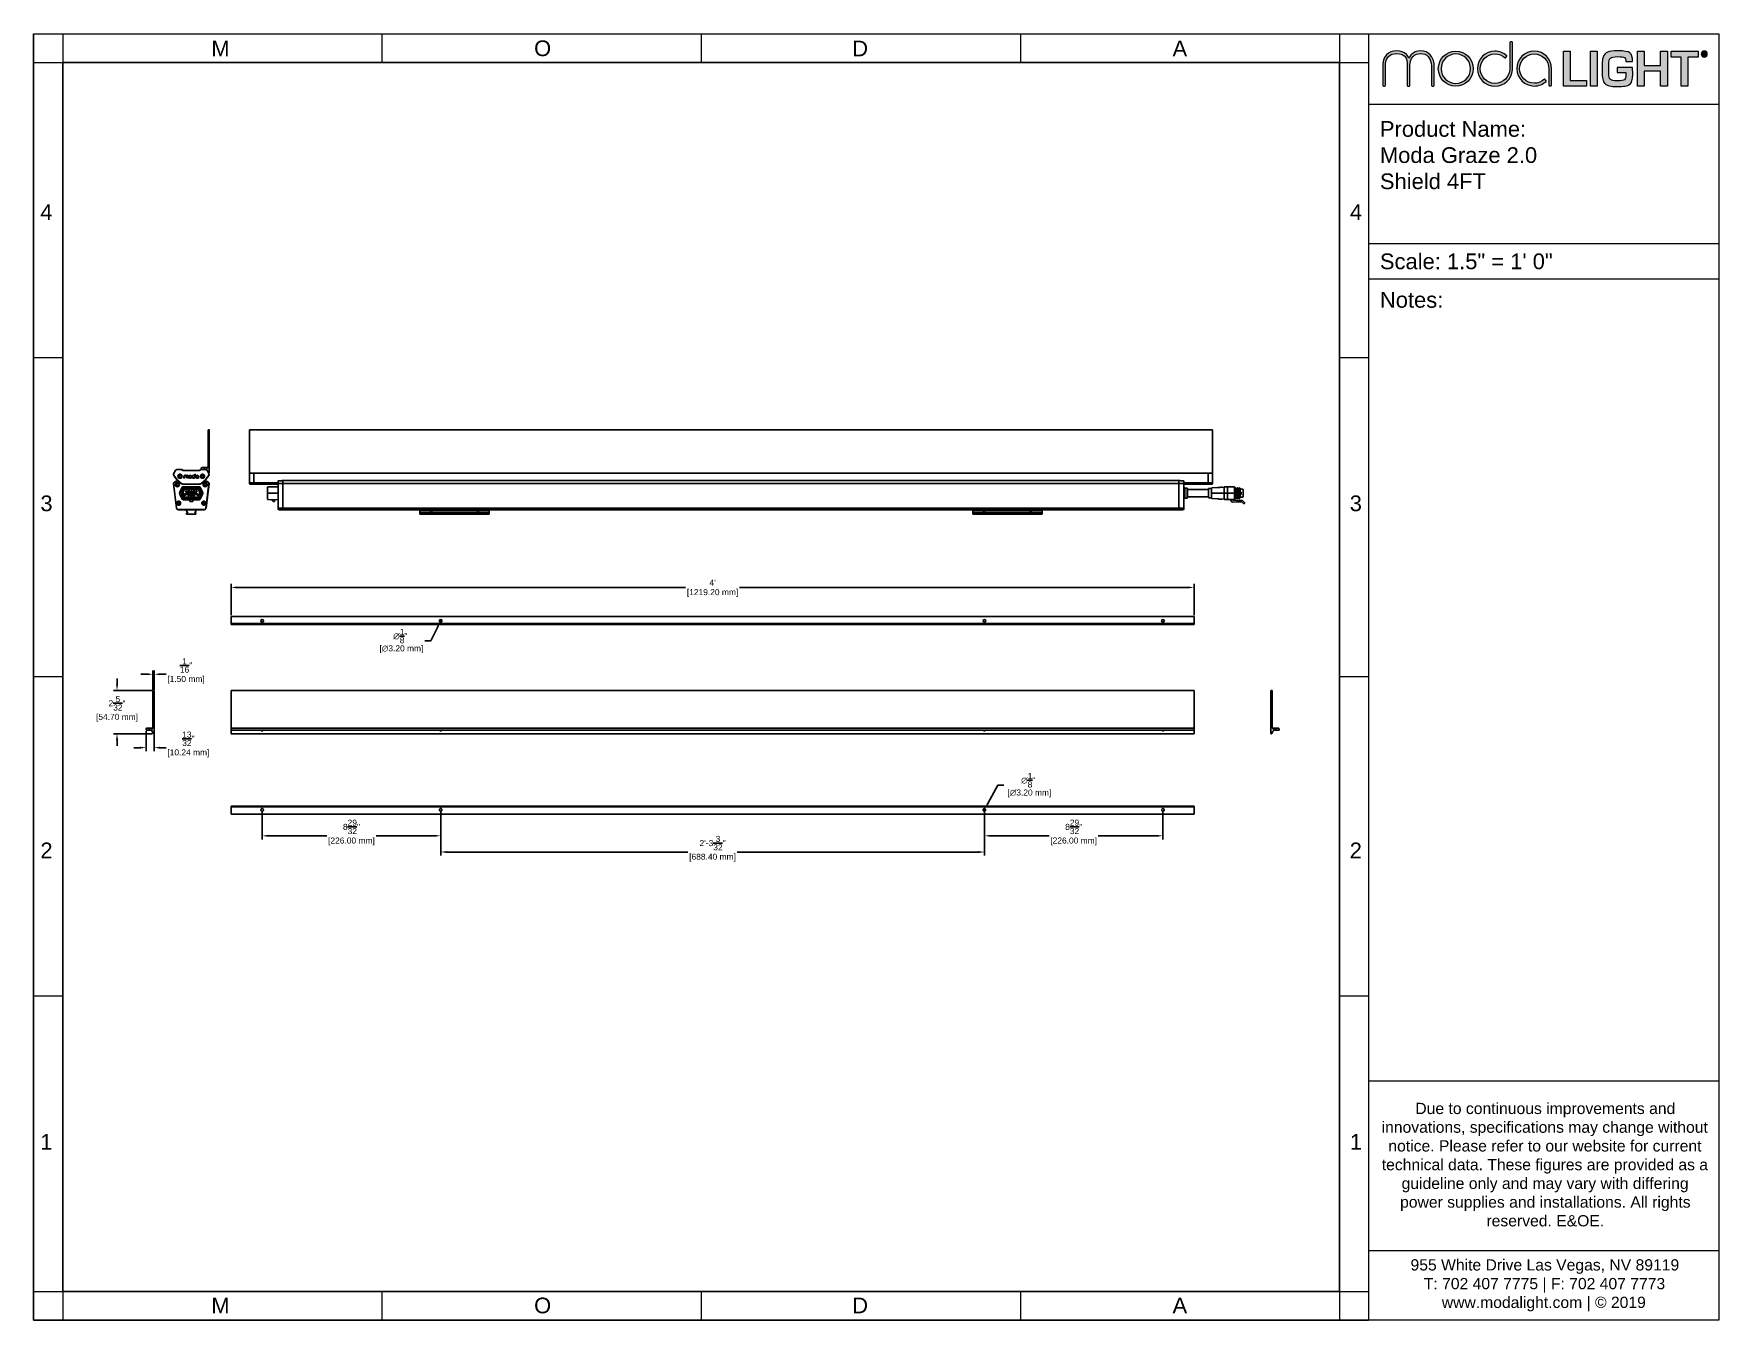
# Paper-space layout 'Layout1' of a CAD drawing. Header units: inches. Extents: x 0 to 10.5, y 0 to 8.
# The model-space entities are those that its viewports show. They can reach past a viewport. Long polylines and large blocks are cut down to what shows.
import ezdxf

# ---------------------------------------------------------------- set-up
doc = ezdxf.new("R2010")
doc.units = ezdxf.units.IN
doc.header["$MEASUREMENT"] = 0
doc.layers.get('Defpoints').update_dxf_attribs({"color": 1})
for name, color, linetype in [('Graze 2.0', 253, 'Continuous'), ('Shield', 7, 'Continuous'), ('TITLE BLOCK', 250, 'Continuous')]:
    doc.layers.add(name, color=color, linetype=linetype)
doc.styles.get("Standard").update_dxf_attribs({"font": 'Arial.ttf'})
doc.dimstyles.new('.1 DIM', dxfattribs={"dimscale": 0, "dimtxt": 0.3, "dimasz": 0.3, "dimexe": 0.18, "dimexo": 0.0625, "dimgap": 0.09, "dimtad": 0, "dimtih": 1, "dimtoh": 1, "dimdec": 5, "dimzin": 0, "dimdsep": 46, "dimlunit": 4, "dimtxsty": 'Standard', "dimcen": 0.09, "dimadec": 0, "dimazin": 0, "dimtfac": 1, "dimtdec": 5, "dimtofl": 0, "dimtmove": 0, "dimatfit": 3, "dimfxl": 1, "dimtolj": 1, "dimtzin": 0, "dimarcsym": 0})

psp = doc.layouts.get("Layout1")

# ---------------------------------------------------------------- texts
at = {"layer": 'TITLE BLOCK', "color": 250, "true_color": 0x231f20, "char_height": 0.0978}
for s, insert, attachment_point, rotation in [('M', (1.222, 7.875), 9, 0), ('O', (3.119, 7.875), 7, 0), ('D', (5.2, 7.875), 9, 0), ('A', (7.097, 7.875), 7, 0), ('4', (0.118, 6.953), 3, 360), ('4', (8.202, 6.953), 1, 0), ('3', (0.119, 5.039), 9, 360), ('3', (8.201, 5.039), 7, 0)]:
    psp.add_mtext(s, dxfattribs=dict(at, insert=insert, attachment_point=attachment_point, rotation=rotation))
at = {"layer": 'TITLE BLOCK', "color": 250, "true_color": 0x231f20}
for s, insert, char_height, attachment_point in [('Product Name:\\PModa Graze 2.0\\PShield 4FT', (8.389, 7.046), 0.09782, 7), ('Scale: 1.5" = 1\' 0"', (8.389, 6.547), 0.09782, 7), ('\\fArial|b0|i0|c0|p34;\\W1;Notes:', (8.389, 6.307), 0.09782, 7), ('2', (0.119, 2.975), 0.0978, 3), ('2', (8.201, 2.975), 0.0978, 1), ('\\fArial|b0|i0|c0|p34;\\W1;1', (0.118, 1.061), 0.09782, 9), ('\\fArial|b0|i0|c0|p34;\\W1;1', (8.202, 1.061), 0.09782, 7), ('M', (1.222, 0.139), 0.0978, 3), ('O', (3.119, 0.139), 0.0978, 1), ('D', (5.2, 0.139), 0.0978, 3), ('A', (7.097, 0.139), 0.0978, 1)]:
    psp.add_mtext(s, dxfattribs=dict(at, insert=insert, char_height=char_height, attachment_point=attachment_point))
at = {"layer": 'TITLE BLOCK', "char_height": 0.07, "attachment_point": 1}
for s, insert in [('\\pi0.21674;Due to continuous improvements and \\P\\pi0.00665;innovations, specifications may change without \\P\\pi0.04866;notice. Please refer to our website for current \\P\\pi0.0076;technical data. These figures are provided as a \\P\\pi0.13127;guideline only and may vary with differing \\P\\pi0.12172;power supplies and installations. All rights \\P\\pi0.65985;reserved. E&OE.', (8.393, 1.353)), ('\\pi0.19382;955 White Drive Las Vegas, NV 89119\\P\\pi0.27643;T: 702 407 7775 | F: 702 407 7773\\P\\pi0.38864;www.modalight.com | {\\C250;\\c2105123;© 2019}', (8.386, 0.378))]:
    psp.add_mtext_dynamic_manual_height_columns(s, width=2.03689, gutter_width=1, heights=[0], dxfattribs=dict(at, insert=insert))

msp = doc.modelspace()

# ---------------------------------------------------------------- blocks, each defined once
blk = doc.blocks.new('*D26')
at = {"layer": 'Defpoints', "color": 0, "lineweight": -2, "transparency": 16777216}
for p, q in [((1.457, 6.789), (-0.48, 6.789)), ((-0.3, 7.089), (-0.3, 7.389)), ((1.457, 4.636), (-0.48, 4.636)), ((-0.3, 4.336), (-0.3, 4.036))]:
    blk.add_line(p, q, dxfattribs=at)
at = {"layer": 'Defpoints', "color": 0, "transparency": 16777216}
for p in [(1.519, 6.789), (-0.3, 4.636), (1.519, 4.636)]:
    blk.add_point(p, dxfattribs=at)
for points in [[(-0.35, 7.089), (-0.25, 7.089), (-0.3, 6.789)], [(-0.35, 4.336), (-0.25, 4.336), (-0.3, 4.636)]]:
    blk.add_solid(points, dxfattribs=at)
at = {"layer": 'Defpoints', "color": 0, "transparency": 16777216, "char_height": 0.3, "attachment_point": 5}
for s, insert in [('\\A1;2{\\H1x;\\S5/32;}"', (-0.3, 6.153)), ('\\A1;[54.70 mm]', (-0.3, 5.432))]:
    blk.add_mtext(s, dxfattribs=dict(at, insert=insert))
blk = doc.blocks.new('*D27')
at = {"layer": 'Defpoints', "color": 0, "lineweight": -2, "transparency": 16777216}
for p, q in [((1.146, 4.758), (1.146, 3.76)), ((1.549, 4.758), (1.549, 3.76)), ((0.846, 3.94), (0.546, 3.94)), ((1.849, 3.94), (2.149, 3.94))]:
    blk.add_line(p, q, dxfattribs=at)
at = {"layer": 'Defpoints', "color": 0, "transparency": 16777216}
for p in [(1.146, 4.821), (1.549, 4.821), (1.549, 3.94)]:
    blk.add_point(p, dxfattribs=at)
for points in [[(0.846, 3.99), (0.846, 3.89), (1.146, 3.94)], [(1.849, 3.99), (1.849, 3.89), (1.549, 3.94)]]:
    blk.add_solid(points, dxfattribs=at)
at = {"layer": 'Defpoints', "color": 0, "transparency": 16777216, "char_height": 0.3, "attachment_point": 5}
for s, insert in [('\\A1;{\\H1x;\\S13/32;}"', (3.258, 4.383)), ('\\A1;[10.24 mm]', (3.258, 3.659))]:
    blk.add_mtext(s, dxfattribs=dict(at, insert=insert))
blk = doc.blocks.new('*D28')
at = {"layer": 'Defpoints', "color": 0, "lineweight": -2, "transparency": 16777216}
for p, q in [((1.19, 7.602), (0.89, 7.602)), ((1.49, 6.832), (1.49, 7.782)), ((1.549, 6.832), (1.549, 7.782)), ((1.849, 7.602), (2.149, 7.602))]:
    blk.add_line(p, q, dxfattribs=at)
at = {"layer": 'Defpoints', "color": 0, "transparency": 16777216}
for p in [(1.549, 7.602), (1.49, 6.77), (1.549, 6.77)]:
    blk.add_point(p, dxfattribs=at)
for points in [[(1.19, 7.652), (1.19, 7.552), (1.49, 7.602)], [(1.849, 7.652), (1.849, 7.552), (1.549, 7.602)]]:
    blk.add_solid(points, dxfattribs=at)
at = {"layer": 'Defpoints', "color": 0, "transparency": 16777216, "char_height": 0.3, "attachment_point": 5}
for s, insert in [('\\A1;{\\H1x;\\S1/16;}"', (3.141, 8.042)), ('\\A1;[1.50 mm]', (3.141, 7.321))]:
    blk.add_mtext(s, dxfattribs=dict(at, insert=insert))
blk = doc.blocks.new('*D29')
at = {"layer": 'Defpoints', "color": 0, "lineweight": -2, "transparency": 16777216}
for p, q in [((5.385, 10.545), (5.385, 12.11)), ((5.685, 11.93), (28.042, 11.93)), ((53.085, 11.93), (30.727, 11.93)), ((53.385, 10.545), (53.385, 12.11))]:
    blk.add_line(p, q, dxfattribs=at)
at = {"layer": 'Defpoints', "color": 0, "transparency": 16777216}
for p in [(53.385, 11.93), (5.385, 10.483), (53.385, 10.483)]:
    blk.add_point(p, dxfattribs=at)
for points in [[(5.685, 11.98), (5.685, 11.88), (5.385, 11.93)], [(53.085, 11.98), (53.085, 11.88), (53.385, 11.93)]]:
    blk.add_solid(points, dxfattribs=at)
at = {"layer": 'Defpoints', "color": 0, "transparency": 16777216, "char_height": 0.3, "attachment_point": 5}
for s, insert in [('\\A1;[1219.20 mm]', (29.385, 11.649)), ("\\A1;4'", (29.385, 12.17))]:
    blk.add_mtext(s, dxfattribs=dict(at, insert=insert))
blk = doc.blocks.new('*D30')
at = {"layer": 'Defpoints', "color": 0, "lineweight": -2, "transparency": 16777216}
for p, q in [((6.936, 0.779), (6.936, -0.633)), ((15.833, 0.779), (15.833, -0.633)), ((7.236, -0.453), (10.159, -0.453)), ((15.533, -0.453), (12.61, -0.453))]:
    blk.add_line(p, q, dxfattribs=at)
at = {"layer": 'Defpoints', "color": 0, "transparency": 16777216}
for p in [(6.936, 0.842), (15.833, 0.842), (15.833, -0.453)]:
    blk.add_point(p, dxfattribs=at)
for points in [[(7.236, -0.403), (7.236, -0.503), (6.936, -0.453)], [(15.533, -0.403), (15.533, -0.503), (15.833, -0.453)]]:
    blk.add_solid(points, dxfattribs=at)
at = {"layer": 'Defpoints', "color": 0, "transparency": 16777216, "char_height": 0.3, "attachment_point": 5}
for s, insert in [('\\A1;8{\\H1x;\\S29/32;}"', (11.385, -0.008)), ('\\A1;[226.00 mm]', (11.385, -0.734))]:
    blk.add_mtext(s, dxfattribs=dict(at, insert=insert))
blk = doc.blocks.new('*D31')
at = {"layer": 'Defpoints', "color": 0, "lineweight": -2, "transparency": 16777216}
for p, q in [((15.833, 0.779), (15.833, -1.442)), ((42.936, 0.779), (42.936, -1.442)), ((16.133, -1.262), (28.159, -1.262)), ((42.636, -1.262), (30.61, -1.262))]:
    blk.add_line(p, q, dxfattribs=at)
at = {"layer": 'Defpoints', "color": 0, "transparency": 16777216}
for p in [(15.833, 0.842), (42.936, 0.842), (15.833, -1.262)]:
    blk.add_point(p, dxfattribs=at)
for points in [[(16.133, -1.212), (16.133, -1.312), (15.833, -1.262)], [(42.636, -1.212), (42.636, -1.312), (42.936, -1.262)]]:
    blk.add_solid(points, dxfattribs=at)
at = {"layer": 'Defpoints', "color": 0, "transparency": 16777216, "char_height": 0.3, "attachment_point": 5}
for s, insert in [('\\A1;2\'-3{\\H1x;\\S3/32;}"', (29.385, -0.817)), ('\\A1;[688.40 mm]', (29.385, -1.543))]:
    blk.add_mtext(s, dxfattribs=dict(at, insert=insert))
blk = doc.blocks.new('*D32')
at = {"layer": 'Defpoints', "color": 0, "lineweight": -2, "transparency": 16777216}
for p, q in [((42.936, 0.779), (42.936, -0.633)), ((51.833, 0.779), (51.833, -0.633)), ((43.236, -0.453), (46.159, -0.453)), ((51.533, -0.453), (48.61, -0.453))]:
    blk.add_line(p, q, dxfattribs=at)
at = {"layer": 'Defpoints', "color": 0, "transparency": 16777216}
for p in [(42.936, 0.842), (51.833, 0.842), (42.936, -0.453)]:
    blk.add_point(p, dxfattribs=at)
for points in [[(43.236, -0.403), (43.236, -0.503), (42.936, -0.453)], [(51.533, -0.403), (51.533, -0.503), (51.833, -0.453)]]:
    blk.add_solid(points, dxfattribs=at)
at = {"layer": 'Defpoints', "color": 0, "transparency": 16777216, "char_height": 0.3, "attachment_point": 5}
for s, insert in [('\\A1;8{\\H1x;\\S29/32;}"', (47.385, -0.008)), ('\\A1;[226.00 mm]', (47.385, -0.734))]:
    blk.add_mtext(s, dxfattribs=dict(at, insert=insert))
blk = doc.blocks.new('*D33')
at = {"layer": 'Defpoints', "color": 0, "lineweight": -2, "transparency": 16777216}
for p, q in [((15.743, 10.263), (15.923, 10.263)), ((15.833, 10.173), (15.833, 10.353)), ((15.045, 9.26), (15.345, 9.26)), ((15.345, 9.26), (15.674, 9.936))]:
    blk.add_line(p, q, dxfattribs=at)
at = {"layer": 'Defpoints', "color": 0, "transparency": 16777216}
for p in [(15.806, 10.206), (15.861, 10.319)]:
    blk.add_point(p, dxfattribs=at)
blk.add_solid([(15.629, 9.958), (15.719, 9.914), (15.806, 10.206)], dxfattribs=at)
at = {"layer": 'Defpoints', "color": 0, "transparency": 16777216, "insert": (13.821, 9.26), "char_height": 0.3, "attachment_point": 5}
blk.add_mtext('\\A1;∅{\\H1x;\\S1/8;}"\\P [∅3.20 mm]', dxfattribs=at)
blk = doc.blocks.new('*D35')
at = {"layer": 'Defpoints', "color": 0, "lineweight": -2, "transparency": 16777216}
for p, q in [((43.597, 2.07), (43.108, 1.161)), ((43.897, 2.07), (43.597, 2.07)), ((42.846, 0.842), (43.026, 0.842)), ((42.936, 0.752), (42.936, 0.932))]:
    blk.add_line(p, q, dxfattribs=at)
at = {"layer": 'Defpoints', "color": 0, "transparency": 16777216}
for p in [(42.966, 0.897), (42.906, 0.786)]:
    blk.add_point(p, dxfattribs=at)
blk.add_solid([(43.064, 1.185), (43.152, 1.138), (42.966, 0.897)], dxfattribs=at)
at = {"layer": 'Defpoints', "color": 0, "transparency": 16777216, "insert": (45.12, 2.07), "char_height": 0.3, "attachment_point": 5}
blk.add_mtext('\\A1;∅{\\H1x;\\S1/8;}"\\P [∅3.20 mm]', dxfattribs=at)

# ---------------------------------------------------------------- dimensions: what is measured, and where the dimension line sits
at = {"layer": 'Defpoints'}
for base, p1, p2, picture, middle in [((53.384668, 11.929934), (5.384672, 10.482625), (53.384668, 10.482625), '*D29', (29.38467, 11.929934)), ((1.548906, 7.601643), (1.489746, 6.769522), (1.548906, 6.769522), '*D28', (3.141362, 7.601643)), ((1.548906, 3.940116), (1.145723, 4.820703), (1.548906, 4.820703), '*D27', (3.258006, 3.940116)), ((15.83349, -0.453402), (6.935853, 0.841526), (15.83349, 0.841526), '*D30', (11.384671, -0.453402)), ((15.83349, -1.261885), (42.93585, 0.841526), (15.83349, 0.841526), '*D31', (29.38467, -1.261885)), ((42.93585, -0.453402), (51.833487, 0.841526), (42.93585, 0.841526), '*D32', (47.384668, -0.453402))]:
    dim = msp.add_linear_dim(base=base, p1=p1, p2=p2, dimstyle='.1 DIM', override={"dimscale": 1, "dimpost": '\\X'}, dxfattribs=at)
    dim.commit()
    dim.dimension.update_dxf_attribs({"geometry": picture, "text_midpoint": middle})
for p1, p2, picture, middle in [((15.861091, 10.319245), (15.805889, 10.205999), '*D33', (13.821151, 9.260173)), ((42.906017, 0.786041), (42.965682, 0.897011), '*D35', (45.120289, 2.07042))]:
    dim = msp.add_diameter_dim_2p(p1=p1, p2=p2, dimstyle='.1 DIM', override={"dimscale": 1, "dimpost": '\\X'}, dxfattribs=at)
    dim.commit()
    dim.dimension.update_dxf_attribs({"geometry": picture, "text_midpoint": middle, "dimtype": 163})
dim = msp.add_linear_dim(base=(-0.30035, 4.635664), p1=(1.519326, 6.789207), p2=(1.519326, 4.635664), angle=90, dimstyle='.1 DIM', override={"dimscale": 1, "dimpost": '\\X'}, dxfattribs=at)
dim.commit()
dim.dimension.update_dxf_attribs({"geometry": '*D26', "text_midpoint": (-0.30035, 5.712435)})

# ---------------------------------------------------------------- linework, layer by layer
at = {"layer": 'Graze 2.0'}
for p, q in [((2.949153, 17.816477), (2.732175, 17.816477)), ((2.946745, 17.812697), (2.732175, 17.812697)), ((2.946874, 17.8129), (2.939351, 17.80109)), ((2.946745, 17.812697), (2.974283, 17.753642)), ((2.949153, 17.816477), (2.946874, 17.8129)), ((2.976691, 17.757422), (2.949153, 17.816477)), ((2.966888, 17.742035), (2.974412, 17.753845)), ((2.974283, 17.753642), (3.829535, 17.753642)), ((2.974412, 17.753845), (2.976691, 17.757422)), ((3.827127, 17.757422), (2.976691, 17.757422)), ((3.854665, 17.816477), (3.827127, 17.757422)), ((3.829406, 17.753845), (3.827127, 17.757422)), ((3.836929, 17.742035), (3.829406, 17.753845)), ((3.829535, 17.753642), (3.857072, 17.812697)), ((4.071643, 17.816477), (3.854665, 17.816477)), ((3.856943, 17.8129), (3.854665, 17.816477)), ((3.864467, 17.80109), (3.856943, 17.8129)), ((4.071643, 17.812697), (3.857072, 17.812697)), ((2.514329, 17.105219), (2.667033, 15.876481)), ((2.67296, 15.877319), (2.520288, 17.1058)), ((2.673159, 15.877347), (2.520488, 17.105819)), ((2.708995, 17.11346), (2.659783, 17.085047)), ((2.659783, 17.085047), (2.659783, 17.028221)), ((2.659783, 17.028221), (2.708995, 16.999808)), ((2.758208, 17.085047), (2.708995, 17.11346)), ((2.708995, 16.999808), (2.758208, 17.028221)), ((2.758208, 17.028221), (2.758208, 17.085047)), ((2.842523, 17.532326), (2.79331, 17.503913)), ((2.79331, 17.503913), (2.79331, 17.447087)), ((2.79331, 17.447087), (2.842523, 17.418674)), ((2.955386, 16.923427), (2.836286, 16.685226)), ((2.891736, 17.503913), (2.842523, 17.532326)), ((2.842523, 17.418674), (2.891736, 17.447087)), ((2.963623, 16.919309), (2.844522, 16.681108)), ((2.891736, 17.447087), (2.891736, 17.503913)), ((2.979483, 16.936953), (2.974749, 16.944614)), ((3.801459, 16.952457), (3.002358, 16.952457)), ((3.801459, 16.943248), (3.002358, 16.943248)), ((3.022587, 17.084798), (3.78123, 17.084798)), ((3.022587, 17.081018), (3.78123, 17.081018)), ((3.022587, 17.081018), (3.78123, 17.081018)), ((3.022587, 17.067162), (3.022587, 17.075033)), ((3.78123, 17.074833), (3.022587, 17.074833)), ((3.037204, 17.457055), (3.037204, 17.381011)), ((3.037204, 17.381011), (3.05276, 17.381011)), ((3.05276, 17.381011), (3.05276, 17.457435)), ((3.119852, 16.879941), (3.683964, 16.879941)), ((3.119853, 16.898261), (3.683964, 16.898261)), ((3.683964, 16.879829), (3.119853, 16.879829)), ((3.119853, 16.874758), (3.683964, 16.874758)), ((3.119853, 16.845807), (3.683964, 16.845807)), ((3.683964, 16.829785), (3.119853, 16.829785)), ((3.683964, 16.827998), (3.119853, 16.827998)), ((3.138791, 17.461932), (3.138791, 17.381011)), ((3.138791, 17.381011), (3.149041, 17.381011)), ((3.149041, 17.381011), (3.149041, 17.46036)), ((3.235026, 17.455737), (3.235026, 17.381011)), ((3.235026, 17.381011), (3.250577, 17.381011)), ((3.250577, 17.381011), (3.250577, 17.455188)), ((3.561418, 17.490005), (3.571499, 17.502381)), ((3.578584, 17.580134), (3.578584, 17.448724)), ((3.594485, 17.580134), (3.578584, 17.580134)), ((3.594485, 17.448724), (3.594485, 17.580134)), ((3.733771, 17.407778), (3.743837, 17.395414)), ((3.750857, 17.381959), (3.750857, 17.448913)), ((3.766725, 17.381959), (3.750857, 17.381959)), ((3.766725, 17.447595), (3.766725, 17.381959)), ((3.829068, 16.944614), (3.824334, 16.936953)), ((3.959295, 16.681108), (3.840194, 16.919309)), ((3.967531, 16.685226), (3.848431, 16.923427)), ((3.912082, 17.503913), (3.961294, 17.532326)), ((3.912082, 17.447087), (3.912082, 17.503913)), ((3.961294, 17.418674), (3.912082, 17.447087)), ((3.961294, 17.532326), (4.010507, 17.503913)), ((4.010507, 17.447087), (3.961294, 17.418674)), ((4.010507, 17.503913), (4.010507, 17.447087)), ((4.094822, 17.11346), (4.045609, 17.085047)), ((4.045609, 17.085047), (4.045609, 17.028221)), ((4.045609, 17.028221), (4.094822, 16.999808)), ((4.144035, 17.085047), (4.094822, 17.11346)), ((4.094822, 16.999808), (4.144035, 17.028221)), ((4.283529, 17.1058), (4.130857, 15.877319)), ((4.289488, 17.105219), (4.136784, 15.876481)), ((4.144035, 17.028221), (4.144035, 17.085047)), ((6.298433, 17.522855), (6.298433, 17.580134)), ((6.30237, 17.580134), (6.298433, 17.580134)), ((6.298433, 17.447595), (6.298433, 17.522856)), ((6.298433, 17.447595), (6.298433, 17.381959)), ((6.298433, 17.374971), (6.298433, 17.381957)), ((6.298433, 17.37497), (6.298433, 17.374604)), ((6.30237, 17.5258), (6.30237, 17.586715)), ((6.306307, 17.564082), (6.306307, 17.386917)), ((6.518905, 17.081018), (6.313975, 17.084595)), ((6.518905, 17.5165), (6.518905, 17.592208)), ((6.518905, 17.592208), (6.518905, 17.5165)), ((7.735578, 17.145339), (6.518905, 17.145339)), ((7.735578, 17.139781), (6.518905, 17.139781)), ((7.735578, 17.081018), (6.518905, 17.081018)), ((7.207882, 16.914118), (7.207882, 16.931642)), ((7.207882, 16.675918), (7.207882, 16.914118)), ((7.219487, 16.943451), (7.735441, 16.952457)), ((7.735441, 15.878423), (7.735441, 17.106551)), ((52.633079, 17.253664), (7.971661, 17.253664)), ((52.633079, 17.105296), (7.971661, 17.105296)), ((7.971661, 17.105296), (7.971661, 15.876591)), ((7.971661, 17.105219), (7.971661, 15.876481)), ((52.633079, 17.105296), (52.633079, 15.876591)), ((52.633079, 15.876481), (52.633079, 17.105219)), ((54.085835, 17.145339), (52.869162, 17.145339)), ((54.085835, 17.139781), (52.869162, 17.139781)), ((54.085835, 17.081018), (52.869162, 17.081018)), ((52.869299, 17.106551), (52.869299, 15.878423)), ((52.869299, 16.888868), (52.926594, 16.888868)), ((52.926594, 16.883754), (52.869299, 16.883754)), ((52.926594, 16.888868), (52.926594, 16.883754)), ((52.9325, 16.882963), (52.926594, 16.888868)), ((52.9325, 16.882963), (52.926594, 16.883754)), ((52.926594, 16.637093), (52.926594, 16.883754)), ((52.9325, 16.882963), (52.9325, 16.631979)), ((53.037059, 16.878238), (52.9325, 16.878238)), ((53.056744, 16.858553), (53.037059, 16.878238)), ((53.037059, 16.631979), (53.037059, 16.878238)), ((53.056744, 16.858553), (53.056744, 16.405404)), ((54.101568, 16.809144), (53.056784, 16.809144)), ((54.085835, 17.592208), (54.085835, 17.5165)), ((54.085835, 17.592208), (54.085835, 17.5165)), ((54.085835, 17.081018), (54.290765, 17.084595)), ((54.101583, 16.631979), (54.101583, 16.84064)), ((54.253157, 16.860325), (54.121268, 16.860325)), ((54.253157, 16.674206), (54.253157, 16.865094)), ((54.277409, 16.89065), (54.892921, 16.922907)), ((54.298433, 17.564082), (54.298433, 17.386917)), ((54.30237, 17.586715), (54.30237, 17.5258)), ((54.30237, 17.580134), (54.306307, 17.580134)), ((54.306307, 17.580134), (54.306307, 17.528592)), ((54.306307, 17.50671), (54.306307, 17.457055)), ((54.306307, 17.457055), (54.306307, 17.381011)), ((54.306307, 17.374602), (54.306307, 17.381011)), ((54.563298, 16.913827), (54.555555, 16.905227)), ((54.563298, 16.913827), (54.583742, 16.914898)), ((54.583742, 16.914898), (54.604185, 16.915969)), ((54.583742, 16.914898), (54.58417, 16.906726)), ((54.593648, 16.915482), (54.593586, 16.915414)), ((54.593648, 16.915482), (54.614056, 16.916551)), ((54.604185, 16.915969), (54.612785, 16.908226)), ((54.614056, 16.916551), (54.634465, 16.917621)), ((54.614056, 16.916551), (54.614488, 16.908315)), ((54.623845, 16.917), (54.616102, 16.9084)), ((54.623845, 16.917), (54.644288, 16.918071)), ((54.634465, 16.917621), (54.634533, 16.91756)), ((54.644288, 16.918071), (54.664732, 16.919142)), ((54.644288, 16.918071), (54.644717, 16.909899)), ((54.654195, 16.918655), (54.654133, 16.918587)), ((54.654195, 16.918655), (54.674603, 16.919725)), ((54.664732, 16.919142), (54.673332, 16.911399)), ((54.674603, 16.919725), (54.695012, 16.920794)), ((54.674603, 16.919725), (54.675035, 16.911488)), ((54.684392, 16.920173), (54.676648, 16.911573)), ((54.684392, 16.920173), (54.704835, 16.921244)), ((54.695012, 16.920794), (54.69508, 16.920733)), ((54.704835, 16.921244), (54.725278, 16.922316)), ((54.704835, 16.921244), (54.705263, 16.913072)), ((54.714741, 16.921828), (54.71468, 16.92176)), ((54.714741, 16.921828), (54.73515, 16.922898)), ((54.725278, 16.922316), (54.733878, 16.914572)), ((54.73515, 16.922898), (54.755559, 16.923967)), ((54.73515, 16.922898), (54.735582, 16.914661)), ((54.755559, 16.923967), (54.764227, 16.916163)), ((54.75578, 16.923768), (54.765465, 16.924276)), ((54.765465, 16.924276), (54.785986, 16.925351)), ((54.765465, 16.924276), (54.765886, 16.91625)), ((54.785986, 16.925351), (54.794433, 16.917746)), ((54.892921, 16.923563), (54.892921, 16.910505)), ((54.892921, 16.908887), (54.892921, 16.910505)), ((54.892921, 16.685261), (54.892921, 16.908683)), ((54.912606, 16.943248), (55.050401, 16.943248)), ((55.050401, 16.943248), (55.385047, 16.943248)), ((55.050401, 16.919309), (55.050401, 16.943248)), ((55.050401, 16.943248), (55.050401, 16.919309)), ((55.050401, 16.681108), (55.050401, 16.919309)), ((55.050401, 16.919309), (55.050401, 16.681108)), ((55.159011, 16.943248), (55.159011, 16.947776)), ((55.159011, 16.947776), (55.173568, 16.947776)), ((55.185136, 16.947776), (55.212943, 16.947776)), ((55.185136, 16.943248), (55.185136, 16.947776)), ((55.212943, 16.947776), (55.255527, 16.947776)), ((55.212943, 16.943248), (55.212943, 16.947776)), ((55.255526, 16.947776), (55.259115, 16.947776)), ((55.255527, 16.943248), (55.255527, 16.947776)), ((55.259115, 16.943248), (55.259115, 16.947776)), ((55.404732, 16.910505), (55.404732, 16.923563)), ((55.404732, 16.910505), (55.404732, 16.672305)), ((55.424417, 16.868445), (55.412606, 16.868445)), ((55.446071, 16.897973), (55.442134, 16.897973)), ((55.522842, 16.868445), (55.463787, 16.868445)), ((55.544496, 16.897973), (55.540559, 16.897973)), ((55.621268, 16.868445), (55.562212, 16.868445)), ((55.642921, 16.897973), (55.638984, 16.897973)), ((55.672449, 16.868445), (55.660638, 16.868445)), ((55.810244, 16.825138), (55.680322, 16.825138)), ((55.680323, 16.856634), (55.707882, 16.856634)), ((55.707882, 16.856634), (55.739378, 16.825138)), ((2.775924, 16.188263), (2.726712, 16.15985)), ((2.726712, 16.15985), (2.726712, 16.103024)), ((2.726712, 16.103024), (2.775924, 16.074612)), ((2.825137, 16.15985), (2.775924, 16.188263)), ((2.775924, 16.074612), (2.825137, 16.103024)), ((2.831851, 16.628288), (2.822845, 16.628288)), ((2.825137, 16.103024), (2.825137, 16.15985)), ((2.836286, 16.571349), (2.955386, 16.333148)), ((2.844522, 16.575467), (2.963623, 16.337267)), ((2.979483, 16.319623), (2.974749, 16.311962)), ((3.002358, 16.313327), (3.801459, 16.313327)), ((3.002358, 16.304119), (3.323172, 16.304119)), ((3.056591, 16.558516), (3.061806, 16.557119)), ((3.059121, 16.539303), (3.063058, 16.532484)), ((3.067938, 16.535301), (3.064001, 16.54212)), ((3.234846, 16.669995), (3.068389, 16.573891)), ((3.071206, 16.56901), (3.239264, 16.666039)), ((3.078432, 16.520686), (3.07983, 16.525901)), ((3.094828, 16.528096), (3.263158, 16.625281)), ((3.097646, 16.523216), (3.264414, 16.619499)), ((3.683965, 16.358314), (3.119852, 16.358314)), ((3.119853, 16.428578), (3.683964, 16.428578)), ((3.119853, 16.426791), (3.683964, 16.426791)), ((3.683964, 16.410768), (3.119853, 16.410768)), ((3.683964, 16.381817), (3.119853, 16.381817)), ((3.119853, 16.376747), (3.683964, 16.376747)), ((3.683964, 16.376634), (3.119854, 16.376634)), ((3.240762, 16.760221), (3.240762, 16.68053)), ((3.246397, 16.760221), (3.246397, 16.678771)), ((3.248178, 16.778125), (3.251995, 16.774308)), ((3.273956, 16.785541), (3.266082, 16.785541)), ((3.266082, 16.779906), (3.273956, 16.779906)), ((3.276477, 16.619499), (3.365881, 16.567882)), ((3.277733, 16.625281), (3.37041, 16.571774)), ((3.288042, 16.774308), (3.29186, 16.778125)), ((3.293641, 16.760221), (3.293641, 16.679675)), ((3.299276, 16.681565), (3.299276, 16.760221)), ((3.301944, 16.66487), (3.394621, 16.611363)), ((3.395877, 16.617145), (3.306473, 16.668763)), ((3.329046, 16.31039), (3.323168, 16.307451)), ((3.323168, 16.307451), (3.323168, 16.210965)), ((3.325574, 16.210965), (3.323168, 16.210965)), ((3.329046, 16.31039), (3.325574, 16.210965)), ((3.325574, 16.210965), (3.478243, 16.210965)), ((3.474771, 16.31039), (3.329046, 16.31039)), ((3.372651, 16.555587), (3.372651, 16.496354)), ((3.378287, 16.496354), (3.378287, 16.557413)), ((3.383885, 16.482268), (3.380068, 16.47845)), ((3.405846, 16.476669), (3.397972, 16.476669)), ((3.397972, 16.471034), (3.405846, 16.471034)), ((3.497345, 16.668763), (3.40794, 16.617145)), ((3.409196, 16.611363), (3.501873, 16.66487)), ((3.42375, 16.47845), (3.419932, 16.482268)), ((3.425531, 16.496354), (3.425531, 16.557413)), ((3.431166, 16.496354), (3.431166, 16.555587)), ((3.433407, 16.571774), (3.526084, 16.625281)), ((3.437936, 16.567882), (3.52734, 16.619499)), ((3.474771, 16.31039), (3.478243, 16.210965)), ((3.474771, 16.31039), (3.480649, 16.307451)), ((3.478243, 16.210965), (3.480649, 16.210965)), ((3.480645, 16.304119), (3.801459, 16.304119)), ((3.480649, 16.307451), (3.480649, 16.210965)), ((3.504541, 16.760221), (3.504541, 16.681565)), ((3.510176, 16.760221), (3.510176, 16.679675)), ((3.515775, 16.774308), (3.511957, 16.778125)), ((3.537735, 16.785541), (3.529861, 16.785541)), ((3.529861, 16.779906), (3.537735, 16.779906)), ((3.539403, 16.619499), (3.706171, 16.523216)), ((3.708989, 16.528096), (3.54066, 16.625281)), ((3.551822, 16.774308), (3.555639, 16.778125)), ((3.55742, 16.760221), (3.55742, 16.678771)), ((3.563055, 16.68053), (3.563055, 16.760221)), ((3.732611, 16.56901), (3.564553, 16.666039)), ((3.735428, 16.573891), (3.568971, 16.669995)), ((3.725385, 16.520686), (3.723987, 16.525901)), ((3.739816, 16.54212), (3.735879, 16.535301)), ((3.740759, 16.532484), (3.744696, 16.539303)), ((3.747226, 16.558516), (3.742011, 16.557119)), ((3.829068, 16.311962), (3.824334, 16.319623)), ((3.840194, 16.337267), (3.959295, 16.575467)), ((3.848431, 16.333148), (3.967531, 16.571349)), ((3.971966, 16.628288), (3.980972, 16.628288)), ((4.027893, 16.188263), (3.97868, 16.15985)), ((3.97868, 16.15985), (3.97868, 16.103024)), ((3.97868, 16.103024), (4.027893, 16.074612)), ((4.077105, 16.15985), (4.027893, 16.188263)), ((4.027893, 16.074612), (4.077105, 16.103024)), ((4.077105, 16.103024), (4.077105, 16.15985)), ((7.207882, 16.580658), (7.207882, 16.675918)), ((7.207882, 16.342457), (7.207882, 16.580658)), ((7.207882, 16.324934), (7.207882, 16.342457)), ((7.219487, 16.628288), (7.735441, 16.628288)), ((7.735441, 16.304119), (7.219487, 16.313125)), ((7.376174, 16.31039), (7.475598, 16.210965)), ((7.475598, 16.210965), (7.544496, 16.210965)), ((7.544496, 16.307451), (7.544496, 16.210965)), ((52.869299, 16.637093), (52.926594, 16.637093)), ((52.926594, 16.626864), (52.869299, 16.626864)), ((52.869299, 16.380203), (52.926594, 16.380203)), ((52.926594, 16.375089), (52.869299, 16.375089)), ((52.9325, 16.631979), (52.926594, 16.637093)), ((52.926594, 16.626864), (52.926594, 16.637093)), ((52.926594, 16.626864), (52.9325, 16.631979)), ((52.926594, 16.380203), (52.926594, 16.626864)), ((52.926594, 16.380203), (52.9325, 16.380994)), ((52.926594, 16.375089), (52.9325, 16.380994)), ((52.926594, 16.380203), (52.926594, 16.375089)), ((52.9325, 16.631979), (52.9325, 16.380994)), ((52.9325, 16.385719), (53.037059, 16.385719)), ((53.037059, 16.385719), (53.037059, 16.631979)), ((53.037059, 16.385719), (53.056744, 16.405404)), ((53.056784, 16.454813), (54.101568, 16.454813)), ((54.101583, 16.423317), (54.101583, 16.631979)), ((54.121268, 16.403632), (54.253157, 16.403632)), ((54.253157, 16.582369), (54.253157, 16.674206)), ((54.253157, 16.391481), (54.253157, 16.582369)), ((54.271404, 16.628288), (54.892921, 16.628288)), ((54.892921, 16.333668), (54.277409, 16.365926)), ((54.563292, 16.342749), (54.555549, 16.351349)), ((54.563292, 16.342749), (54.583735, 16.341678)), ((54.583735, 16.341678), (54.584164, 16.34985)), ((54.583735, 16.341678), (54.604179, 16.340606)), ((54.593642, 16.341094), (54.59358, 16.341162)), ((54.593642, 16.341094), (54.61405, 16.340024)), ((54.604179, 16.340606), (54.612779, 16.34835)), ((54.61405, 16.340024), (54.614482, 16.348261)), ((54.61405, 16.340024), (54.634459, 16.338955)), ((54.623839, 16.339576), (54.616095, 16.348176)), ((54.623839, 16.339576), (54.644282, 16.338505)), ((54.634459, 16.338955), (54.634527, 16.339016)), ((54.644282, 16.338505), (54.64471, 16.346676)), ((54.644282, 16.338505), (54.664725, 16.337433)), ((54.654188, 16.337921), (54.654127, 16.337989)), ((54.654188, 16.337921), (54.674597, 16.336851)), ((54.664725, 16.337433), (54.673325, 16.345177)), ((54.674597, 16.336851), (54.675029, 16.345088)), ((54.674597, 16.336851), (54.695006, 16.335782)), ((54.684386, 16.336403), (54.676642, 16.345003)), ((54.684386, 16.336403), (54.704829, 16.335332)), ((54.695006, 16.335782), (54.695074, 16.335843)), ((54.704829, 16.335332), (54.705257, 16.343503)), ((54.704829, 16.335332), (54.725272, 16.33426)), ((54.714735, 16.334748), (54.714674, 16.334816)), ((54.714735, 16.334748), (54.735144, 16.333678)), ((54.725272, 16.33426), (54.733872, 16.342004)), ((54.735144, 16.333678), (54.735576, 16.341914)), ((54.735144, 16.333678), (54.755553, 16.332609)), ((54.755553, 16.332609), (54.764221, 16.340413)), ((54.756063, 16.333068), (54.765459, 16.332576)), ((54.765459, 16.332576), (54.765865, 16.340327)), ((54.765459, 16.332576), (54.786127, 16.331493)), ((54.786127, 16.331493), (54.794284, 16.338838)), ((54.892921, 16.672305), (54.892921, 16.684794)), ((54.892921, 16.672305), (54.892921, 16.584271)), ((54.892921, 16.571782), (54.892921, 16.584271)), ((54.892921, 16.347892), (54.892921, 16.571315)), ((54.892921, 16.34607), (54.892921, 16.347688)), ((54.892921, 16.34607), (54.892921, 16.333012)), ((54.912606, 16.628288), (55.050401, 16.628288)), ((55.050401, 16.313327), (54.912606, 16.313327)), ((55.050401, 16.681108), (55.050401, 16.575467)), ((55.050401, 16.575467), (55.050401, 16.681108)), ((55.385047, 16.628288), (55.050401, 16.628288)), ((55.050401, 16.337267), (55.050401, 16.575467)), ((55.050401, 16.575467), (55.050401, 16.337267)), ((55.050401, 16.337267), (55.050401, 16.313327)), ((55.050401, 16.313327), (55.050401, 16.337267)), ((55.385047, 16.313327), (55.050401, 16.313327)), ((55.194972, 16.313327), (55.25194, 16.214656)), ((55.295714, 16.313327), (55.313072, 16.283262)), ((55.503179, 16.205835), (55.309256, 16.185452)), ((55.329604, 16.273427), (55.798331, 16.261153)), ((55.404732, 16.672305), (55.404732, 16.584271)), ((55.404732, 16.584271), (55.404732, 16.34607)), ((55.404732, 16.333012), (55.404732, 16.34607)), ((55.424417, 16.38813), (55.412606, 16.38813)), ((55.446071, 16.358603), (55.442134, 16.358603)), ((55.522842, 16.38813), (55.463787, 16.38813)), ((55.503179, 16.205835), (55.770434, 16.198836)), ((55.544496, 16.358603), (55.540559, 16.358603)), ((55.621268, 16.38813), (55.562212, 16.38813)), ((55.642921, 16.358603), (55.638984, 16.358603)), ((55.672449, 16.38813), (55.660638, 16.38813)), ((55.810244, 16.431437), (55.680322, 16.431437)), ((55.680323, 16.687343), (55.701439, 16.687343)), ((55.680323, 16.569233), (55.701438, 16.569233)), ((55.770434, 16.198836), (55.851245, 16.118026)), ((55.798331, 16.261153), (55.896351, 16.163132)), ((55.896351, 16.11859), (55.895787, 16.118026)), ((4.045726, 15.802556), (2.758091, 15.802556)), ((4.044892, 15.808541), (2.758925, 15.808541)), ((3.170364, 15.757004), (3.170364, 15.802555)), ((3.226909, 15.635742), (3.170364, 15.757004)), ((3.170364, 15.586555), (3.170364, 15.651446)), ((3.170364, 15.651446), (3.226909, 15.635742)), ((3.633454, 15.586555), (3.170364, 15.586555)), ((3.576908, 15.635742), (3.633454, 15.757004)), ((3.633454, 15.651446), (3.576908, 15.635742)), ((3.633454, 15.757004), (3.633454, 15.802555)), ((3.633454, 15.586555), (3.633454, 15.651446)), ((7.735441, 15.861461), (7.735441, 15.878423)), ((7.735441, 15.847837), (7.735441, 15.861461)), ((7.735441, 15.816412), (7.735441, 15.847837)), ((52.633079, 15.876591), (7.971661, 15.876591)), ((7.971661, 15.876481), (7.971661, 15.857049)), ((52.633079, 15.857297), (7.971661, 15.857297)), ((7.971661, 15.857049), (7.971661, 15.836497)), ((52.633079, 15.837141), (7.971661, 15.837141)), ((7.971661, 15.836497), (7.971661, 15.802556)), ((52.633079, 15.803344), (7.971661, 15.803344)), ((14.796464, 15.757004), (14.796464, 15.803343)), ((14.796464, 15.651447), (14.796464, 15.757004)), ((15.323102, 15.757004), (14.796464, 15.757004)), ((18.24922, 15.651446), (14.796464, 15.651446)), ((14.796464, 15.586555), (14.796464, 15.651446)), ((14.796464, 15.586555), (18.24922, 15.586555)), ((17.645937, 15.757004), (15.399748, 15.757004)), ((18.24922, 15.757004), (17.722583, 15.757004)), ((18.24922, 15.757004), (18.24922, 15.803343)), ((18.24922, 15.651447), (18.24922, 15.757004)), ((18.24922, 15.586555), (18.24922, 15.651446)), ((42.35552, 15.757004), (42.35552, 15.803343)), ((42.882157, 15.757004), (42.35552, 15.757004)), ((42.35552, 15.651447), (42.35552, 15.757004)), ((45.808275, 15.651446), (42.35552, 15.651446)), ((42.35552, 15.586555), (42.35552, 15.651446)), ((42.35552, 15.586555), (45.808275, 15.586555)), ((45.204992, 15.757004), (42.958803, 15.757004)), ((45.808275, 15.757004), (45.281638, 15.757004)), ((45.808275, 15.757004), (45.808275, 15.803343)), ((45.808275, 15.651447), (45.808275, 15.757004)), ((45.808275, 15.586555), (45.808275, 15.651446)), ((52.633079, 15.857049), (52.633079, 15.876481)), ((52.633079, 15.836497), (52.633079, 15.857049)), ((52.633079, 15.802556), (52.633079, 15.836497)), ((52.869299, 15.878423), (52.869299, 15.861461)), ((52.869299, 15.861461), (52.869299, 15.847837)), ((52.869299, 15.847837), (52.869299, 15.816412))]:
    msp.add_line(p, q, dxfattribs=at)
at = {"layer": 'Graze 2.0', "extrusion": (0, 0, -1)}
for centre, radius in [((-2.708995, 17.056634), 0.102867), ((-2.708995, 17.056634), 0.098425), ((-2.842523, 17.4755), 0.098425), ((-3.347839, 17.448723), 0.074121), ((-3.347839, 17.448723), 0.05822), ((-3.961294, 17.4755), 0.104331), ((-3.961294, 17.4755), 0.088583), ((-4.094822, 17.056634), 0.102867), ((-4.094822, 17.056634), 0.098425), ((-2.775924, 16.131437), 0.102867), ((-2.775924, 16.131437), 0.098425), ((-3.138129, 16.720807), 0.029511), ((-3.270019, 16.516083), 0.029511), ((-3.401909, 16.720807), 0.029511), ((-3.533798, 16.516083), 0.029511), ((-3.665688, 16.720807), 0.029511), ((-4.027893, 16.131437), 0.102867), ((-4.027893, 16.131437), 0.098425)]:
    msp.add_circle(centre, radius, dxfattribs=at)
at = {"layer": 'Graze 2.0'}
for centre, radius in [((2.708995, 17.056634), 0.100737), ((2.708995, 17.056634), 0.088583), ((2.842523, 17.4755), 0.104331), ((2.842523, 17.4755), 0.1022), ((2.842523, 17.4755), 0.088583), ((3.961294, 17.4755), 0.1022), ((3.961294, 17.4755), 0.098425), ((4.094822, 17.056634), 0.100737), ((4.094822, 17.056634), 0.088583), ((2.775924, 16.131437), 0.100737), ((2.775924, 16.131437), 0.088583), ((4.027893, 16.131437), 0.100737), ((4.027893, 16.131437), 0.088583)]:
    msp.add_circle(centre, radius, dxfattribs=at)
for centre, radius, start, end in [((2.595103, 17.564093), 0.07874, 159.07965585, 217.18779593), ((2.595103, 17.564093), 0.07874, 159.07965585, 217.18779593), ((2.595103, 17.564093), 0.074961, 159.07965585, 217.18779595), ((3.107184, 17.461226), 0.070103, 139.54820458, 183.41124303), ((3.107787, 17.477131), 0.044617, 32.31182389, 43.89098644), ((3.177214, 17.459202), 0.073472, 356.86779605, 40.4003167), ((3.520365, 17.448724), 0.07412, 46.37891529, 0.00003636), ((3.692795, 17.448913), 0.058062, 0, 314.88918389), ((4.208714, 17.564093), 0.074961, 322.81220364, 20.92034415), ((4.208714, 17.564093), 0.07874, 322.81220407, 20.92034415), ((7.219693, 16.931642), 0.011811, 91, 180), ((54.121268, 16.84064), 0.019685, 90, 180), ((54.290559, 17.096405), 0.011811, 271, 0), ((55.412606, 16.860571), 0.007874, 90, 180), ((55.446071, 16.880256), 0.017717, 0, 90), ((55.544496, 16.880256), 0.017717, 0, 90), ((55.642921, 16.880256), 0.017717, 0, 90), ((55.672449, 16.860571), 0.007874, 0, 90), ((55.810244, 16.805453), 0.019685, 0, 90), ((2.950163, 16.628288), 0.127319, 153.43494882, 206.56505118), ((2.950163, 16.628288), 0.11811, 153.43494882, 206.56505118), ((3.081049, 16.551963), 0.02532, 120, 210), ((3.084986, 16.545144), 0.02532, 210, 300), ((3.270445, 16.656935), 0.037919, 141.51935952, 159.85446683), ((3.266082, 16.760221), 0.02532, 90, 180), ((3.270445, 16.656935), 0.037919, 260.84722266, 279.15277734), ((3.273956, 16.760221), 0.02532, 0, 90), ((3.270445, 16.656935), 0.037919, 18.17435384, 40.50746366), ((3.401909, 16.579709), 0.037919, 198.17435384, 219.50492497), ((3.397972, 16.496354), 0.02532, 180, 270), ((3.401909, 16.579709), 0.037919, 80.84722266, 99.15277734), ((3.405846, 16.496354), 0.02532, 270, 0), ((3.401909, 16.579709), 0.037919, 320.49507503, 341.82564616), ((3.529861, 16.760221), 0.02532, 90, 180), ((3.537735, 16.760221), 0.02532, 0, 90), ((3.718831, 16.545144), 0.02532, 240, 330), ((3.722768, 16.551963), 0.02532, 330, 60), ((3.853654, 16.628288), 0.11811, 333.43494882, 26.56505118), ((3.853654, 16.628288), 0.127319, 333.43494882, 26.56505118), ((7.219693, 16.324934), 0.011811, 180, 269), ((54.121268, 16.423317), 0.019685, 180, 270), ((55.446071, 16.376319), 0.017717, 270, 0), ((55.544496, 16.376319), 0.017717, 270, 0), ((55.642921, 16.376319), 0.017717, 270, 0), ((2.829637, 15.902191), 0.164624, 188.98492558, 195.91524659), ((2.712465, 15.872695), 0.044016, 200.82116294, 235.32254351), ((2.820059, 16.022124), 0.228145, 234.45276287, 254.23949451), ((3.983758, 16.022124), 0.22196, 285.98003623, 305.55973191), ((4.091352, 15.872695), 0.037831, 304.60853165, 338.78874747), ((3.97418, 15.902191), 0.158438, 344.18328936, 350.97832003)]:
    msp.add_arc(centre, radius, start, end, dxfattribs=at)
at = {"layer": 'Graze 2.0', "extrusion": (0, 0, -1)}
for centre, radius, start, end in [((-3.002358, 16.899941), 0.052516, 26.56505118, 90), ((-3.002358, 16.899941), 0.043307, 26.56505118, 90), ((-3.108023, 17.461025), 0.05538, 356.28352489, 39.4746736), ((-3.204182, 17.461156), 0.055147, 359.17282844, 39.68567174), ((-3.176351, 17.459009), 0.058767, 140.56649789, 183.1918868), ((-3.520365, 17.448724), 0.058219, 180, 134.84076815), ((-3.692795, 17.448913), 0.073942, 226.3464418, 181.02127518), ((-3.801459, 16.899941), 0.052516, 90, 153.43494882), ((-3.801459, 16.899941), 0.043307, 90, 153.43494882), ((-4.208714, 17.564093), 0.07874, 159.07965585, 217.18779593), ((-54.278748, 16.865094), 0.025591, 0, 87), ((-54.912606, 16.923563), 0.019685, 0, 90), ((-55.385047, 16.923563), 0.019685, 90, 180), ((-55.442134, 16.880256), 0.017717, 0, 90), ((-55.540559, 16.880256), 0.017717, 0, 90), ((-55.638984, 16.880256), 0.017717, 0, 90), ((-3.002358, 16.356634), 0.052516, 270, 333.43494882), ((-3.002358, 16.356634), 0.043307, 270, 333.43494882), ((-3.081049, 16.551963), 0.019685, 330, 60), ((-3.084986, 16.545144), 0.019685, 240, 330), ((-3.270445, 16.656935), 0.032284, 9.19600146, 49.47632154), ((-3.266082, 16.760221), 0.019685, 0, 90), ((-3.270445, 16.656935), 0.032284, 249.87657158, 290.12541835), ((-3.273956, 16.760221), 0.019685, 90, 180), ((-3.270445, 16.656935), 0.032284, 128.55962536, 172.73342858), ((-3.401909, 16.579709), 0.032284, 309.53545109, 352.73547481), ((-3.397972, 16.496354), 0.019685, 270, 0), ((-3.401909, 16.579709), 0.032284, 69.87657158, 110.12541835), ((-3.405846, 16.496354), 0.019685, 180, 270), ((-3.401909, 16.579709), 0.032284, 187.26636312, 230.46566796), ((-3.533372, 16.656935), 0.032284, 7.26641805, 51.44182951), ((-3.529861, 16.760221), 0.019685, 0, 90), ((-3.533372, 16.656935), 0.032284, 249.87657158, 290.12541835), ((-3.537735, 16.760221), 0.019685, 90, 180), ((-3.533372, 16.656935), 0.032284, 130.52521657, 170.80523499), ((-3.718831, 16.545144), 0.019685, 210, 300), ((-3.722768, 16.551963), 0.019685, 120, 210), ((-3.801459, 16.356634), 0.043307, 206.56505118, 270), ((-3.801459, 16.356634), 0.052516, 206.56505118, 270), ((-54.278748, 16.391481), 0.025591, 273, 0), ((-54.912606, 16.333012), 0.019685, 270, 0), ((-55.303083, 16.244184), 0.059055, 264, 330), ((-55.33012, 16.293105), 0.019685, 271.5, 330), ((-55.385047, 16.333012), 0.019685, 180, 270), ((-55.412606, 16.396004), 0.007874, 270, 0), ((-55.442134, 16.376319), 0.017717, 270, 0), ((-55.540559, 16.376319), 0.017717, 270, 0), ((-55.638984, 16.376319), 0.017717, 270, 0), ((-55.672449, 16.396004), 0.007874, 180, 270), ((-55.810244, 16.451122), 0.019685, 180, 270), ((-55.873516, 16.140297), 0.031496, 225, 315), ((-55.87408, 16.140861), 0.031496, 135, 225), ((-2.829637, 15.902191), 0.158438, 344.18328936, 350.97832003), ((-2.712465, 15.872695), 0.037831, 304.60853165, 338.78874747), ((-2.820059, 16.022124), 0.22196, 285.98003623, 305.55973191), ((-3.983758, 16.022124), 0.228145, 234.45276287, 254.23949451), ((-4.091352, 15.872695), 0.044016, 200.82116294, 235.32254351), ((-3.97418, 15.902191), 0.164624, 188.98492558, 195.91524659), ((-15.361425, 15.732895), 0.045276, 147.82660474, 32.17339526), ((-17.68426, 15.732895), 0.045276, 147.82660474, 32.17339526), ((-42.92048, 15.732895), 0.045276, 147.82660474, 32.17339526), ((-45.243315, 15.732895), 0.045276, 147.82660474, 32.17339526)]:
    msp.add_arc(centre, radius, start, end, dxfattribs=at)
at = {"layer": 'Graze 2.0', "extrusion": (6.12303e-17, 6.12303e-17, -1)}
for centre, radius, start, end in [((-6.314181, 17.096405), 0.011811, 271, 0), ((-15.361425, 15.732895), 0.045276, 32.17339526, 147.82660474), ((-17.68426, 15.732895), 0.045276, 32.17339526, 147.82660474), ((-42.92048, 15.732895), 0.045276, 32.17339526, 147.82660474), ((-45.243315, 15.732895), 0.045276, 32.17339526, 147.82660474)]:
    msp.add_arc(centre, radius, start, end, dxfattribs=at)
at = {"layer": 'Graze 2.0', "extrusion": (-6.12303e-17, 6.12303e-17, -1)}
for centre, radius, start, end in [((-3.270019, 16.516083), 0.029511, 270, 359.99999746), ((-3.270019, 16.516083), 0.029511, 180.00000254, 270), ((-3.533372, 16.656935), 0.037919, 18.17435384, 40.50746366), ((-3.533798, 16.516083), 0.029511, 270, 359.99999746), ((-3.533372, 16.656935), 0.037919, 260.84722266, 279.15277734), ((-3.533798, 16.516083), 0.029511, 180.00000254, 270), ((-3.533372, 16.656935), 0.037919, 141.51935952, 159.85446683)]:
    msp.add_arc(centre, radius, start, end, dxfattribs=at)
at = {"layer": 'Graze 2.0'}
for points, degree, knots in [([(2.605025, 17.75448), (2.588681, 17.728764), (2.573356, 17.702416), (2.545231, 17.64836), (2.532433, 17.62067), (2.521553, 17.592208)], 3, [0, 0, 0, 0, 0.5, 0.5, 1, 1, 1, 1]), ([(2.525084, 17.590859), (2.535901, 17.619157), (2.54864, 17.646723), (2.576654, 17.700564), (2.591925, 17.726823), (2.608215, 17.752453)], 3, [0, 0, 0, 0, 0.5, 0.5, 1, 1, 1, 1]), ([(2.732175, 17.816477), (2.71978, 17.816477), (2.707553, 17.815215), (2.689671, 17.811461), (2.68378, 17.809897), (2.672143, 17.806106), (2.666374, 17.803867), (2.649515, 17.796133), (2.639011, 17.789714), (2.624747, 17.77796), (2.620247, 17.773677), (2.612059, 17.764554), (2.608334, 17.759688), (2.605025, 17.75448)], 3, [0, 0, 0, 0, 0.25, 0.25, 0.375, 0.375, 0.5, 0.5, 0.75, 0.75, 0.875, 0.875, 1, 1, 1, 1]), ([(2.732175, 17.812697), (2.720039, 17.812697), (2.708069, 17.811461), (2.690578, 17.807789), (2.684818, 17.80626), (2.673446, 17.802555), (2.667813, 17.800369), (2.651365, 17.792823), (2.641138, 17.786569), (2.627289, 17.775157), (2.622928, 17.771005), (2.615004, 17.762176), (2.611407, 17.757475), (2.608215, 17.752453)], 3, [0, 0, 0, 0, 0.25, 0.25, 0.375, 0.375, 0.5, 0.5, 0.75, 0.75, 0.875, 0.875, 1, 1, 1, 1]), ([(4.198792, 17.75448), (4.195486, 17.759683), (4.191766, 17.764543), (4.183591, 17.773655), (4.179101, 17.777932), (4.169606, 17.785762), (4.164616, 17.789313), (4.154203, 17.795763), (4.148756, 17.798673), (4.131961, 17.806392), (4.120263, 17.810176), (4.096129, 17.815244), (4.083941, 17.816477), (4.071643, 17.816477)], 3, [0, 0, 0, 0, 0.125, 0.125, 0.25, 0.25, 0.375, 0.375, 0.5, 0.5, 0.75, 0.75, 1, 1, 1, 1]), ([(4.195603, 17.752453), (4.192414, 17.75747), (4.188821, 17.762166), (4.18091, 17.770983), (4.176558, 17.77513), (4.16734, 17.782731), (4.162488, 17.786185), (4.152351, 17.792465), (4.147041, 17.795301), (4.130656, 17.802832), (4.119223, 17.806532), (4.095615, 17.81149), (4.083685, 17.812697), (4.071643, 17.812697)], 3, [0, 0, 0, 0, 0.125, 0.125, 0.25, 0.25, 0.375, 0.375, 0.5, 0.5, 0.75, 0.75, 1, 1, 1, 1]), ([(4.278733, 17.590859), (4.267916, 17.619156), (4.255178, 17.64672), (4.227167, 17.700558), (4.211888, 17.726829), (4.195603, 17.752453)], 3, [0, 0, 0, 0, 0.5, 0.5, 1, 1, 1, 1]), ([(4.282264, 17.592208), (4.271384, 17.620669), (4.258587, 17.648357), (4.230464, 17.70241), (4.215133, 17.72877), (4.198792, 17.75448)], 3, [0, 0, 0, 0, 0.5, 0.5, 1, 1, 1, 1]), ([(6.30237, 17.746227), (6.30237, 17.755615), (6.30237, 17.763632), (6.30237, 17.777547), (6.30237, 17.783202), (6.30237, 17.7922), (6.30237, 17.795569), (6.30237, 17.799989), (6.30237, 17.80109), (6.30237, 17.801091)], 3, [0, 0, 0, 0, 0.25, 0.25, 0.5, 0.5, 0.75, 0.75, 1, 1, 1, 1]), ([(6.30237, 17.586715), (6.30237, 17.614703), (6.30237, 17.641919), (6.30237, 17.695065), (6.30237, 17.720944), (6.30237, 17.746227)], 3, [0, 0, 0, 0, 0.5, 0.5, 1, 1, 1, 1]), ([(54.30237, 17.80109), (54.30237, 17.801091), (54.30237, 17.799998), (54.30237, 17.795576), (54.30237, 17.792203), (54.30237, 17.78546), (54.30237, 17.782929), (54.30237, 17.777227), (54.30237, 17.774026), (54.30237, 17.76363), (54.30237, 17.755633), (54.30237, 17.746227)], 3, [0, 0, 0, 0, 0.25, 0.25, 0.5, 0.5, 0.625, 0.625, 0.75, 0.75, 1, 1, 1, 1]), ([(54.30237, 17.746227), (54.30237, 17.720889), (54.30237, 17.695008), (54.30237, 17.641967), (54.30237, 17.614813), (54.30237, 17.586715)], 3, [0, 0, 0, 0, 0.5, 0.5, 1, 1, 1, 1]), ([(2.550558, 17.170385), (2.545098, 17.166744), (2.539994, 17.162707), (2.530751, 17.153561), (2.526575, 17.14838), (2.52159, 17.13999), (2.520127, 17.137082), (2.51765, 17.131017), (2.516641, 17.127859), (2.514382, 17.118351), (2.513852, 17.111842), (2.514329, 17.105219)], 3, [0, 0, 0, 0, 0.25, 0.25, 0.5, 0.5, 0.625, 0.625, 0.75, 0.75, 1, 1, 1, 1]), ([(2.520288, 17.1058), (2.519384, 17.105712), (2.51848, 17.105624), (2.516494, 17.105431), (2.515412, 17.105325), (2.514329, 17.105219)], 3, [0, 0, 0, 0, 0.455089072, 0.455089072, 1, 1, 1, 1]), ([(2.55399, 17.165239), (2.548807, 17.161783), (2.544018, 17.157987), (2.535429, 17.149488), (2.531597, 17.144723), (2.527056, 17.137079), (2.525731, 17.134444), (2.523499, 17.128979), (2.522587, 17.126126), (2.520556, 17.117578), (2.520075, 17.111775), (2.520488, 17.105819)], 3, [0, 0, 0, 0, 0.250545219, 0.250545219, 0.501090439, 0.501090439, 0.626363049, 0.626363049, 0.751635658, 0.751635658, 1, 1, 1, 1]), ([(2.528127, 17.106551), (2.526118, 17.10636), (2.524097, 17.106167), (2.521213, 17.105889), (2.520341, 17.105805), (2.520288, 17.1058)], 3, [0, 0, 0, 0, 0.5, 0.5, 1, 1, 1, 1]), ([(2.532374, 17.5165), (2.538697, 17.508166), (2.544761, 17.499639), (2.556934, 17.482622), (2.563004, 17.474101), (2.581289, 17.448593), (2.593577, 17.431659), (2.631022, 17.381301), (2.656764, 17.348265), (2.710503, 17.284219), (2.738462, 17.253182), (2.783093, 17.209064), (2.798436, 17.194766), (2.822174, 17.174341), (2.830216, 17.167698), (2.842505, 17.158026), (2.846639, 17.15485), (2.854376, 17.149066), (2.857979, 17.146457), (2.861589, 17.143858)], 3, [0, 0, 0, 0, 0.062788753, 0.062788753, 0.125577505, 0.125577505, 0.251155011, 0.251155011, 0.502310022, 0.502310022, 0.753465032, 0.753465032, 0.879042538, 0.879042538, 0.94183129, 0.94183129, 0.973225667, 0.973225667, 1, 1, 1, 1]), ([(2.863753, 17.146957), (2.86016, 17.149544), (2.856603, 17.15212), (2.848928, 17.157858), (2.844819, 17.161014), (2.8326, 17.170631), (2.824601, 17.177239), (2.800977, 17.197565), (2.785697, 17.211805), (2.741226, 17.255765), (2.713339, 17.286719), (2.659719, 17.350624), (2.634022, 17.383602), (2.596627, 17.433892), (2.584354, 17.450805), (2.56608, 17.476298), (2.560012, 17.484816), (2.547831, 17.501844), (2.541763, 17.510377), (2.535385, 17.518784)], 3, [0, 0, 0, 0, 0.026673982, 0.026673982, 0.058071596, 0.058071596, 0.120866823, 0.120866823, 0.246457276, 0.246457276, 0.497638184, 0.497638184, 0.748819092, 0.748819092, 0.874409546, 0.874409546, 0.937204773, 0.937204773, 1, 1, 1, 1]), ([(2.738239, 17.254547), (2.704999, 17.245487), (2.672305, 17.234409), (2.625026, 17.213495), (2.609608, 17.205835), (2.579499, 17.18906), (2.564892, 17.179944), (2.550558, 17.170385)], 3, [0, 0, 0, 0, 0.5, 0.5, 0.75, 0.75, 1, 1, 1, 1]), ([(2.550995, 17.16973), (2.56529, 17.179263), (2.579856, 17.188354), (2.60988, 17.205088), (2.625254, 17.212731), (2.672396, 17.233598), (2.70485, 17.24463), (2.737993, 17.253664)], 3, [0, 0, 0, 0, 0.25, 0.25, 0.5, 0.5, 1, 1, 1, 1]), ([(2.736297, 17.247598), (2.704529, 17.238788), (2.673348, 17.228106), (2.627695, 17.207912), (2.612449, 17.200337), (2.582679, 17.183751), (2.568227, 17.174733), (2.55399, 17.165239)], 3, [0, 0, 0, 0, 0.490818261, 0.490818261, 0.745409131, 0.745409131, 1, 1, 1, 1]), ([(2.73392, 17.238965), (2.734498, 17.241079), (2.73509, 17.243233), (2.736016, 17.246588), (2.736342, 17.247758), (2.73636, 17.247824)], 3, [0, 0, 0, 0, 0.5, 0.5, 1, 1, 1, 1]), ([(3.022587, 17.074833), (3.007622, 17.074833), (2.993065, 17.076737), (2.971748, 17.081653), (2.964721, 17.083637), (2.950814, 17.088209), (2.943921, 17.090806), (2.923754, 17.099231), (2.910857, 17.105725), (2.885872, 17.119994), (2.873782, 17.127764), (2.850198, 17.144249), (2.83868, 17.152981), (2.81633, 17.171056), (2.80547, 17.180412), (2.784234, 17.199621), (2.773857, 17.209473), (2.754391, 17.228727), (2.74528, 17.238122), (2.736298, 17.247598)], 3, [0, 0, 0, 0, 0.126370493, 0.126370493, 0.18955574, 0.18955574, 0.252740986, 0.252740986, 0.379111479, 0.379111479, 0.505481973, 0.505481973, 0.631852466, 0.631852466, 0.758222959, 0.758222959, 0.884593452, 0.884593452, 1, 1, 1, 1]), ([(2.73636, 17.247824), (2.736575, 17.248596), (2.736789, 17.249368), (2.73721, 17.250874), (2.737415, 17.251609), (2.737826, 17.253078), (2.738032, 17.253813), (2.738239, 17.254547)], 3, [0, 0, 0, 0, 0.344239011, 0.344239011, 0.672119506, 0.672119506, 1, 1, 1, 1]), ([(2.86156, 17.143879), (2.861848, 17.144283), (2.862135, 17.144687), (2.862645, 17.145402), (2.862867, 17.145713), (2.863271, 17.14628), (2.863453, 17.146536), (2.863636, 17.146792)], 3, [0, 0, 0, 0, 0.415919712, 0.415919712, 0.736274066, 0.736274066, 1, 1, 1, 1]), ([(2.86159, 17.143858), (2.862217, 17.143415), (2.862844, 17.142972), (2.875283, 17.134193), (2.887403, 17.126333), (2.91246, 17.111886), (2.925329, 17.105336), (2.951967, 17.094097), (2.96565, 17.089447), (2.993751, 17.082894), (3.008217, 17.081018), (3.022587, 17.081018)], 3, [0, 0, 0, 0, 0.013101127, 0.013101127, 0.259825845, 0.259825845, 0.506550563, 0.506550563, 0.753275282, 0.753275282, 1, 1, 1, 1]), ([(2.863636, 17.146792), (2.863667, 17.146836), (2.864423, 17.147897), (2.866949, 17.15144), (2.868721, 17.153926), (2.870491, 17.156408)], 3, [0, 0, 0, 0, 0.5, 0.5, 1, 1, 1, 1]), ([(3.022587, 17.084798), (3.008542, 17.084798), (2.994366, 17.086632), (2.966752, 17.093071), (2.953269, 17.09765), (2.926966, 17.108748), (2.914233, 17.115227), (2.889406, 17.129541), (2.877381, 17.137338), (2.865018, 17.146064), (2.864386, 17.146511), (2.863753, 17.146957)], 3, [0, 0, 0, 0, 0.246674668, 0.246674668, 0.493349336, 0.493349336, 0.740024004, 0.740024004, 0.986698671, 0.986698671, 1, 1, 1, 1]), ([(3.119852, 16.358314), (3.104265, 16.358307), (3.089112, 16.360847), (3.05959, 16.370542), (3.045795, 16.377532), (3.026534, 16.390545), (3.020377, 16.395293), (3.008762, 16.405356), (3.003266, 16.410695), (2.987603, 16.427521), (2.978185, 16.439954), (2.961812, 16.465976), (2.9548, 16.479556), (2.942818, 16.507708), (2.937826, 16.522379), (2.929929, 16.552146), (2.926992, 16.567186), (2.923101, 16.597572), (2.922146, 16.61298), (2.922171, 16.659238), (2.92598, 16.689508), (2.937768, 16.733999), (2.942769, 16.748737), (2.954768, 16.776962), (2.961783, 16.790554), (2.978137, 16.816544), (2.987561, 16.829008), (3.008477, 16.851479), (3.020075, 16.86166), (3.045778, 16.87904), (3.059481, 16.885977), (3.081551, 16.893257), (3.08913, 16.895139), (3.104359, 16.897632), (3.112061, 16.89826), (3.119853, 16.898261)], 3, [0, 0, 0, 0, 0.0625, 0.0625, 0.125, 0.125, 0.15625, 0.15625, 0.1875, 0.1875, 0.25, 0.25, 0.3125, 0.3125, 0.375, 0.375, 0.4375, 0.4375, 0.5, 0.5, 0.625, 0.625, 0.6875, 0.6875, 0.75, 0.75, 0.8125, 0.8125, 0.875, 0.875, 0.9375, 0.9375, 0.96875, 0.96875, 1, 1, 1, 1]), ([(3.119852, 16.879941), (3.112664, 16.879941), (3.105564, 16.879323), (3.091533, 16.876892), (3.084551, 16.875059), (3.071071, 16.870368), (3.064563, 16.867515), (3.051965, 16.8609), (3.045837, 16.857108), (3.028408, 16.844732), (3.017989, 16.835174), (3.003793, 16.819276), (2.999286, 16.813685), (2.990879, 16.802215), (2.986961, 16.796323), (2.975979, 16.778223), (2.969681, 16.765594), (2.958889, 16.739342), (2.95443, 16.725743), (2.947418, 16.698423), (2.944823, 16.6846), (2.941349, 16.656646), (2.940472, 16.642458), (2.940479, 16.599796), (2.943896, 16.571866), (2.954444, 16.530784), (2.958921, 16.517152), (2.969684, 16.490978), (2.975977, 16.478355), (2.990653, 16.454172), (2.999125, 16.442522), (3.018004, 16.421389), (3.028436, 16.411807), (3.051832, 16.395226), (3.064333, 16.38855), (3.084565, 16.381512), (3.091543, 16.379688), (3.105564, 16.377259), (3.112662, 16.376634), (3.119853, 16.376634)], 3, [0, 0, 0, 0, 0.031248953, 0.031248953, 0.062498987, 0.062498987, 0.093749021, 0.093749021, 0.124999055, 0.124999055, 0.187499122, 0.187499122, 0.218749156, 0.218749156, 0.24999919, 0.24999919, 0.312499257, 0.312499257, 0.374999325, 0.374999325, 0.437499392, 0.437499392, 0.49999946, 0.49999946, 0.624999595, 0.624999595, 0.687499662, 0.687499662, 0.74999973, 0.74999973, 0.812499797, 0.812499797, 0.874999865, 0.874999865, 0.937499932, 0.937499932, 0.968749966, 0.968749966, 1, 1, 1, 1]), ([(3.119853, 16.381817), (3.105816, 16.381817), (3.092221, 16.384279), (3.06582, 16.393582), (3.053599, 16.400221), (3.030907, 16.416524), (3.020754, 16.425974), (3.002487, 16.446666), (2.994283, 16.458066), (2.980044, 16.481768), (2.973959, 16.494103), (2.963565, 16.519603), (2.95924, 16.532853), (2.948965, 16.573152), (2.945652, 16.600561), (2.945664, 16.656158), (2.948981, 16.683416), (2.959163, 16.723453), (2.963484, 16.736754), (2.973919, 16.762393), (2.980014, 16.774748), (2.994209, 16.798397), (3.002399, 16.809803), (3.020726, 16.830577), (3.030838, 16.839986), (3.053493, 16.856294), (3.065729, 16.862939), (3.085397, 16.869903), (3.092212, 16.871726), (3.105905, 16.874143), (3.112835, 16.874758), (3.119853, 16.874758)], 3, [0, 0, 0, 0, 0.0625, 0.0625, 0.125, 0.125, 0.1875, 0.1875, 0.25, 0.25, 0.3125, 0.3125, 0.375, 0.375, 0.5, 0.5, 0.625, 0.625, 0.6875, 0.6875, 0.75, 0.75, 0.8125, 0.8125, 0.875, 0.875, 0.9375, 0.9375, 0.96875, 0.96875, 1, 1, 1, 1]), ([(3.119853, 16.410768), (3.102124, 16.410777), (3.084645, 16.417736), (3.068697, 16.424086), (3.05372, 16.435986), (3.040211, 16.44672), (3.028405, 16.461292), (3.017462, 16.474799), (3.008426, 16.49096), (2.99158, 16.521091), (2.982849, 16.557562), (2.974591, 16.59206), (2.974625, 16.664555), (2.982836, 16.698959), (2.991497, 16.735244), (3.008409, 16.765586), (3.01746, 16.781824), (3.028461, 16.795353), (3.040367, 16.809996), (3.053795, 16.820649), (3.068697, 16.832471), (3.084686, 16.838855), (3.102051, 16.845789), (3.119853, 16.845807)], 2, [0, 0, 0, 0.0625, 0.0625, 0.125, 0.125, 0.1875, 0.1875, 0.25, 0.25, 0.375, 0.375, 0.5, 0.625, 0.625, 0.75, 0.75, 0.8125, 0.8125, 0.875, 0.875, 0.9375, 0.9375, 1, 1, 1]), ([(3.119853, 16.829785), (3.114373, 16.829785), (3.108809, 16.829149), (3.098151, 16.826774), (3.093005, 16.825055), (3.08302, 16.820716), (3.078143, 16.818066), (3.06893, 16.812149), (3.064574, 16.808884), (3.056276, 16.801845), (3.052338, 16.798068), (3.04483, 16.79006), (3.041282, 16.785855), (3.031321, 16.772896), (3.025524, 16.763721), (3.015284, 16.744511), (3.010835, 16.734409), (3.003373, 16.713967), (3.000333, 16.703574), (2.995473, 16.682482), (2.99366, 16.671783), (2.991234, 16.650085), (2.990626, 16.639113), (2.990641, 16.606236), (2.993021, 16.584721), (3.000314, 16.55308), (3.003367, 16.542623), (3.010891, 16.52202), (3.015286, 16.512054), (3.025508, 16.492887), (3.031341, 16.483659), (3.044733, 16.46624), (3.052132, 16.458237), (3.064631, 16.447646), (3.069065, 16.444329), (3.078279, 16.438421), (3.083071, 16.435825), (3.093095, 16.431488), (3.098379, 16.42973), (3.10901, 16.427391), (3.114394, 16.426791), (3.119853, 16.426791)], 3, [0, 0, 0, 0, 0.03125, 0.03125, 0.0625, 0.0625, 0.09375, 0.09375, 0.125, 0.125, 0.15625, 0.15625, 0.1875, 0.1875, 0.25, 0.25, 0.3125, 0.3125, 0.375, 0.375, 0.4375, 0.4375, 0.5, 0.5, 0.625, 0.625, 0.6875, 0.6875, 0.75, 0.75, 0.8125, 0.8125, 0.875, 0.875, 0.90625, 0.90625, 0.9375, 0.9375, 0.96875, 0.96875, 1, 1, 1, 1]), ([(3.119853, 16.827998), (3.114506, 16.827998), (3.109077, 16.827378), (3.098661, 16.825057), (3.093621, 16.823374), (3.083828, 16.819119), (3.079036, 16.816516), (3.069968, 16.810693), (3.065674, 16.807474), (3.057488, 16.80053), (3.053599, 16.7968), (3.046177, 16.788884), (3.042665, 16.784723), (3.032805, 16.771895), (3.027059, 16.762801), (3.016902, 16.74375), (3.012487, 16.733723), (3.005078, 16.713427), (3.002058, 16.703104), (2.997229, 16.68215), (2.995428, 16.671517), (2.993017, 16.649953), (2.992413, 16.639049), (2.992428, 16.606367), (2.994793, 16.584987), (3.00204, 16.553549), (3.005072, 16.543163), (3.012542, 16.522706), (3.016905, 16.512816), (3.027042, 16.493806), (3.032825, 16.48466), (3.046082, 16.467416), (3.053399, 16.459506), (3.065731, 16.449056), (3.070103, 16.445786), (3.07917, 16.439972), (3.083876, 16.437424), (3.093709, 16.43317), (3.098884, 16.431449), (3.109273, 16.429163), (3.114524, 16.428578), (3.119853, 16.428578)], 3, [0, 0, 0, 0, 0.03125, 0.03125, 0.0625, 0.0625, 0.09375, 0.09375, 0.125, 0.125, 0.15625, 0.15625, 0.1875, 0.1875, 0.25, 0.25, 0.3125, 0.3125, 0.375, 0.375, 0.4375, 0.4375, 0.5, 0.5, 0.625, 0.625, 0.6875, 0.6875, 0.75, 0.75, 0.8125, 0.8125, 0.875, 0.875, 0.90625, 0.90625, 0.9375, 0.9375, 0.96875, 0.96875, 1, 1, 1, 1]), ([(3.139941, 17.508063), (3.134736, 17.513136), (3.126897, 17.517723), (3.111854, 17.522262), (3.104329, 17.52311), (3.089067, 17.523206), (3.08119, 17.522206), (3.066241, 17.516933), (3.059057, 17.512004), (3.053838, 17.50671)], 3, [0, 0, 0, 0, 0.25, 0.25, 0.5, 0.5, 0.75, 0.75, 1, 1, 1, 1]), ([(3.065275, 17.496232), (3.067346, 17.498265), (3.069572, 17.50008), (3.074418, 17.503154), (3.077079, 17.504407), (3.085264, 17.50712), (3.091105, 17.50775), (3.099682, 17.507671), (3.102534, 17.507483), (3.108225, 17.506832), (3.111097, 17.50634), (3.119384, 17.503977), (3.124419, 17.500961), (3.128754, 17.497099)], 3, [0, 0, 0, 0, 0.125, 0.125, 0.25, 0.25, 0.5, 0.5, 0.625, 0.625, 0.75, 0.75, 1, 1, 1, 1]), ([(3.128754, 17.497099), (3.132745, 17.492214), (3.135709, 17.486546), (3.139063, 17.474554), (3.13953, 17.46819), (3.138791, 17.461932)], 3, [0, 0, 0, 0, 0.5, 0.5, 1, 1, 1, 1]), ([(3.233166, 17.506821), (3.227907, 17.512302), (3.220065, 17.517437), (3.204323, 17.522623), (3.196162, 17.523433), (3.172055, 17.522274), (3.154994, 17.514564), (3.145496, 17.50098)], 3, [0, 0, 0, 0, 0.25, 0.25, 0.5, 0.5, 1, 1, 1, 1]), ([(3.161743, 17.496372), (3.163722, 17.498307), (3.165837, 17.500051), (3.170424, 17.503039), (3.172936, 17.504284), (3.180697, 17.507005), (3.186259, 17.507681), (3.197173, 17.507716), (3.202712, 17.50695), (3.213072, 17.503333), (3.217832, 17.500292), (3.22174, 17.496337)], 3, [0, 0, 0, 0, 0.125, 0.125, 0.25, 0.25, 0.5, 0.5, 0.75, 0.75, 1, 1, 1, 1]), ([(3.683964, 16.898261), (3.699545, 16.898259), (3.714699, 16.895734), (3.744221, 16.886033), (3.758012, 16.879053), (3.777272, 16.866037), (3.783423, 16.861285), (3.795037, 16.851225), (3.800538, 16.845892), (3.816205, 16.829068), (3.82562, 16.816631), (3.842002, 16.790615), (3.849012, 16.777033), (3.860994, 16.748878), (3.865987, 16.734204), (3.873888, 16.704437), (3.8768, 16.689392), (3.88069, 16.659002), (3.881664, 16.643591), (3.881661, 16.59734), (3.877835, 16.567078), (3.866055, 16.522591), (3.861054, 16.507853), (3.849056, 16.47963), (3.842039, 16.466041), (3.825698, 16.440048), (3.81627, 16.427586), (3.795358, 16.40511), (3.783766, 16.39493), (3.758055, 16.377549), (3.744355, 16.370603), (3.722283, 16.363326), (3.714698, 16.361452), (3.699464, 16.358955), (3.691761, 16.358311), (3.683965, 16.358314)], 3, [0, 0, 0, 0, 0.0625, 0.0625, 0.125, 0.125, 0.15625, 0.15625, 0.1875, 0.1875, 0.25, 0.25, 0.3125, 0.3125, 0.375, 0.375, 0.4375, 0.4375, 0.5, 0.5, 0.625, 0.625, 0.6875, 0.6875, 0.75, 0.75, 0.8125, 0.8125, 0.875, 0.875, 0.9375, 0.9375, 0.96875, 0.96875, 1, 1, 1, 1]), ([(3.683964, 16.376634), (3.698347, 16.376634), (3.712329, 16.379116), (3.739462, 16.388531), (3.752008, 16.395239), (3.775407, 16.411828), (3.785825, 16.421402), (3.804691, 16.442521), (3.813167, 16.454175), (3.827848, 16.478368), (3.834136, 16.490986), (3.844886, 16.517126), (3.849365, 16.53075), (3.85993, 16.571896), (3.863336, 16.599819), (3.863346, 16.642393), (3.862468, 16.656641), (3.858993, 16.684611), (3.856398, 16.698423), (3.849403, 16.725686), (3.844985, 16.739189), (3.83416, 16.765551), (3.827845, 16.77821), (3.816859, 16.796319), (3.812943, 16.802208), (3.80455, 16.813661), (3.800046, 16.819251), (3.785819, 16.835186), (3.775387, 16.844751), (3.757967, 16.857117), (3.751834, 16.86091), (3.739248, 16.867517), (3.732758, 16.870361), (3.719342, 16.875035), (3.71236, 16.876876), (3.698271, 16.879323), (3.691154, 16.879941), (3.683964, 16.879941)], 3, [0, 0, 0, 0, 0.0625, 0.0625, 0.125, 0.125, 0.1875, 0.1875, 0.25, 0.25, 0.3125, 0.3125, 0.375, 0.375, 0.5, 0.5, 0.5625, 0.5625, 0.625, 0.625, 0.6875, 0.6875, 0.75, 0.75, 0.78125, 0.78125, 0.8125, 0.8125, 0.875, 0.875, 0.90625, 0.90625, 0.9375, 0.9375, 0.96875, 0.96875, 1, 1, 1, 1]), ([(3.683964, 16.874758), (3.697999, 16.874758), (3.711591, 16.872298), (3.737988, 16.862996), (3.75021, 16.856363), (3.772896, 16.840058), (3.783053, 16.83061), (3.801321, 16.809922), (3.809526, 16.798522), (3.823767, 16.77482), (3.829852, 16.762485), (3.840248, 16.736986), (3.844573, 16.723737), (3.854849, 16.683436), (3.858164, 16.656032), (3.858155, 16.60043), (3.85484, 16.573172), (3.844658, 16.533139), (3.840339, 16.519839), (3.829906, 16.494197), (3.82381, 16.481842), (3.809618, 16.458193), (3.801429, 16.446789), (3.783102, 16.426008), (3.772993, 16.416596), (3.750338, 16.400294), (3.738099, 16.393641), (3.718433, 16.386677), (3.711614, 16.384858), (3.697916, 16.382439), (3.690984, 16.381817), (3.683964, 16.381817)], 3, [0, 0, 0, 0, 0.0625, 0.0625, 0.125, 0.125, 0.1875, 0.1875, 0.25, 0.25, 0.3125, 0.3125, 0.375, 0.375, 0.5, 0.5, 0.625, 0.625, 0.6875, 0.6875, 0.75, 0.75, 0.8125, 0.8125, 0.875, 0.875, 0.9375, 0.9375, 0.96875, 0.96875, 1, 1, 1, 1]), ([(3.683964, 16.845807), (3.701761, 16.845793), (3.719196, 16.838831), (3.735156, 16.832457), (3.750086, 16.820599), (3.763512, 16.809935), (3.775381, 16.79532), (3.786369, 16.781788), (3.795427, 16.765552), (3.81227, 16.735359), (3.820985, 16.698943), (3.829196, 16.664628), (3.829221, 16.5921), (3.820975, 16.557595), (3.81228, 16.521209), (3.795413, 16.491001), (3.78638, 16.474824), (3.775437, 16.461319), (3.763628, 16.446746), (3.750089, 16.435981), (3.735193, 16.424137), (3.7192, 16.417749), (3.701635, 16.410733), (3.683964, 16.410768)], 2, [0, 0, 0, 0.0625, 0.0625, 0.125, 0.125, 0.1875, 0.1875, 0.25, 0.25, 0.375, 0.375, 0.5, 0.625, 0.625, 0.75, 0.75, 0.8125, 0.8125, 0.875, 0.875, 0.9375, 0.9375, 1, 1, 1]), ([(3.683964, 16.426791), (3.6895, 16.426791), (3.694922, 16.427414), (3.705562, 16.429772), (3.710835, 16.431526), (3.720891, 16.435905), (3.725678, 16.438513), (3.734859, 16.444407), (3.739278, 16.447716), (3.751836, 16.458384), (3.759203, 16.466386), (3.77249, 16.48367), (3.778398, 16.493031), (3.788617, 16.512242), (3.792981, 16.522168), (3.798568, 16.537467), (3.800267, 16.542637), (3.803351, 16.553111), (3.80474, 16.558431), (3.810854, 16.585061), (3.813185, 16.606573), (3.813186, 16.633696), (3.813042, 16.639132), (3.812446, 16.65003), (3.811993, 16.655506), (3.810175, 16.671782), (3.808351, 16.682467), (3.803497, 16.703512), (3.800469, 16.713872), (3.79491, 16.729137), (3.792887, 16.73418), (3.788474, 16.744165), (3.786071, 16.749126), (3.778354, 16.763623), (3.772529, 16.772831), (3.759246, 16.790143), (3.75172, 16.798301), (3.739253, 16.808877), (3.734891, 16.812149), (3.72567, 16.818079), (3.720799, 16.820723), (3.710783, 16.825065), (3.705608, 16.8268), (3.694841, 16.829184), (3.689373, 16.829785), (3.683964, 16.829785)], 3, [0, 0, 0, 0, 0.03125, 0.03125, 0.0625, 0.0625, 0.09375, 0.09375, 0.125, 0.125, 0.1875, 0.1875, 0.25, 0.25, 0.3125, 0.3125, 0.34375, 0.34375, 0.375, 0.375, 0.5, 0.5, 0.53125, 0.53125, 0.5625, 0.5625, 0.625, 0.625, 0.6875, 0.6875, 0.71875, 0.71875, 0.75, 0.75, 0.8125, 0.8125, 0.875, 0.875, 0.90625, 0.90625, 0.9375, 0.9375, 0.96875, 0.96875, 1, 1, 1, 1]), ([(3.683964, 16.428578), (3.689366, 16.428578), (3.694656, 16.429185), (3.705056, 16.431489), (3.710219, 16.433207), (3.720082, 16.437501), (3.724785, 16.440063), (3.733821, 16.445865), (3.738177, 16.449125), (3.750567, 16.45965), (3.757853, 16.467563), (3.771007, 16.484672), (3.776862, 16.493949), (3.786998, 16.513002), (3.79133, 16.522853), (3.796876, 16.538044), (3.798564, 16.543177), (3.801627, 16.55358), (3.803006, 16.558866), (3.809081, 16.585323), (3.811398, 16.606706), (3.8114, 16.633662), (3.811256, 16.639068), (3.810664, 16.649899), (3.810214, 16.655342), (3.808407, 16.671515), (3.806595, 16.682132), (3.801772, 16.703044), (3.798764, 16.713334), (3.793244, 16.72849), (3.791236, 16.733496), (3.786856, 16.743405), (3.784472, 16.748326), (3.776819, 16.762704), (3.771044, 16.77183), (3.757895, 16.788969), (3.750453, 16.797033), (3.738153, 16.807467), (3.733851, 16.810693), (3.724777, 16.816529), (3.719992, 16.819126), (3.710168, 16.823384), (3.705099, 16.825083), (3.694578, 16.827413), (3.689243, 16.827998), (3.683964, 16.827998)], 3, [0, 0, 0, 0, 0.03125, 0.03125, 0.0625, 0.0625, 0.09375, 0.09375, 0.125, 0.125, 0.1875, 0.1875, 0.25, 0.25, 0.3125, 0.3125, 0.34375, 0.34375, 0.375, 0.375, 0.5, 0.5, 0.53125, 0.53125, 0.5625, 0.5625, 0.625, 0.625, 0.6875, 0.6875, 0.71875, 0.71875, 0.75, 0.75, 0.8125, 0.8125, 0.875, 0.875, 0.90625, 0.90625, 0.9375, 0.9375, 0.96875, 0.96875, 1, 1, 1, 1]), ([(4.06752, 17.247598), (4.058535, 17.23812), (4.049422, 17.228723), (4.029956, 17.209469), (4.01958, 17.19962), (3.998357, 17.180414), (3.987502, 17.171059), (3.965165, 17.153), (3.953658, 17.144276), (3.91817, 17.119473), (3.893349, 17.104759), (3.852878, 17.087884), (3.839028, 17.083248), (3.810714, 17.076739), (3.796202, 17.074833), (3.78123, 17.074833)], 3, [0, 0, 0, 0, 0.115408894, 0.115408894, 0.241779052, 0.241779052, 0.36814921, 0.36814921, 0.494519368, 0.494519368, 0.747259684, 0.747259684, 0.873629842, 0.873629842, 1, 1, 1, 1]), ([(3.78123, 17.084798), (3.795423, 17.084798), (3.809407, 17.086623), (3.830155, 17.091459), (3.837025, 17.093425), (3.850528, 17.097917), (3.857186, 17.100449), (3.876918, 17.10878), (3.889687, 17.115284), (3.914422, 17.12955), (3.926432, 17.137336), (3.938799, 17.146064), (3.939431, 17.14651), (3.940064, 17.146957)], 3, [0, 0, 0, 0, 0.246676181, 0.246676181, 0.370014271, 0.370014271, 0.493352361, 0.493352361, 0.740028542, 0.740028542, 0.986704722, 0.986704722, 1, 1, 1, 1]), ([(3.78123, 17.081018), (3.795751, 17.081018), (3.810021, 17.082885), (3.831136, 17.087807), (3.838116, 17.089805), (3.851823, 17.094364), (3.858572, 17.096932), (3.878556, 17.105369), (3.891461, 17.111943), (3.916426, 17.126342), (3.92853, 17.13419), (3.940977, 17.142976), (3.941609, 17.143421), (3.94224, 17.143867)], 3, [0, 0, 0, 0, 0.246703368, 0.246703368, 0.370055052, 0.370055052, 0.493406735, 0.493406735, 0.740110103, 0.740110103, 0.986813471, 0.986813471, 1, 1, 1, 1]), ([(3.933326, 17.156408), (3.935096, 17.153926), (3.936868, 17.151439), (3.939394, 17.147897), (3.94015, 17.146836), (3.940181, 17.146792)], 3, [0, 0, 0, 0, 0.5, 0.5, 1, 1, 1, 1]), ([(3.940064, 17.146957), (3.943663, 17.149548), (3.947225, 17.152129), (3.954914, 17.157877), (3.959032, 17.16104), (3.971277, 17.170679), (3.979296, 17.177306), (4.002989, 17.197698), (4.018262, 17.211941), (4.062666, 17.255848), (4.090533, 17.286781), (4.144136, 17.350671), (4.169835, 17.383654), (4.207217, 17.433929), (4.219485, 17.450835), (4.237751, 17.476317), (4.243816, 17.484831), (4.255992, 17.501853), (4.262058, 17.510383), (4.268432, 17.518784)], 3, [0, 0, 0, 0, 0.026680847, 0.026680847, 0.058078239, 0.058078239, 0.120873023, 0.120873023, 0.246462591, 0.246462591, 0.497641727, 0.497641727, 0.748820864, 0.748820864, 0.874410432, 0.874410432, 0.937205216, 0.937205216, 1, 1, 1, 1]), ([(3.942257, 17.143879), (3.941979, 17.144269), (3.941701, 17.14466), (3.941196, 17.145368), (3.940969, 17.145686), (3.940556, 17.146266), (3.940368, 17.146529), (3.940181, 17.146792)], 3, [0, 0, 0, 0, 0.402071108, 0.402071108, 0.729349765, 0.729349765, 1, 1, 1, 1]), ([(3.942241, 17.143867), (3.945853, 17.146467), (3.949457, 17.149078), (3.957204, 17.15487), (3.961346, 17.158052), (3.973662, 17.167747), (3.981723, 17.174408), (4.005531, 17.194899), (4.020867, 17.209201), (4.06543, 17.253266), (4.093369, 17.284282), (4.14709, 17.348312), (4.172834, 17.381353), (4.210267, 17.431696), (4.222549, 17.448622), (4.240827, 17.47412), (4.246894, 17.482638), (4.259063, 17.499648), (4.265125, 17.508171), (4.271443, 17.5165)], 3, [0, 0, 0, 0, 0.026749337, 0.026749337, 0.058144519, 0.058144519, 0.120934885, 0.120934885, 0.246515615, 0.246515615, 0.497677077, 0.497677077, 0.748838538, 0.748838538, 0.874419269, 0.874419269, 0.937209635, 0.937209635, 1, 1, 1, 1]), ([(4.067457, 17.247824), (4.067234, 17.248628), (4.06701, 17.249432), (4.066585, 17.250955), (4.066384, 17.251673), (4.065982, 17.25311), (4.06578, 17.253829), (4.065578, 17.254547)], 3, [0, 0, 0, 0, 0.35857204, 0.35857204, 0.67928602, 0.67928602, 1, 1, 1, 1]), ([(4.065578, 17.254547), (4.09885, 17.245478), (4.131579, 17.234386), (4.1789, 17.213444), (4.194305, 17.205783), (4.224322, 17.189055), (4.238918, 17.179949), (4.253259, 17.170385)], 3, [0, 0, 0, 0, 0.5, 0.5, 0.75, 0.75, 1, 1, 1, 1]), ([(4.065824, 17.253664), (4.098966, 17.244631), (4.131424, 17.233596), (4.178565, 17.21273), (4.193939, 17.205087), (4.223961, 17.188354), (4.238528, 17.179262), (4.252822, 17.16973)], 3, [0, 0, 0, 0, 0.5, 0.5, 0.75, 0.75, 1, 1, 1, 1]), ([(4.069897, 17.238965), (4.06932, 17.241079), (4.068727, 17.243233), (4.067801, 17.246588), (4.067475, 17.247758), (4.067457, 17.247824)], 3, [0, 0, 0, 0, 0.5, 0.5, 1, 1, 1, 1]), ([(4.249827, 17.165239), (4.235583, 17.174737), (4.221142, 17.183746), (4.191463, 17.200286), (4.176228, 17.207862), (4.130537, 17.228083), (4.099319, 17.23878), (4.06752, 17.247598)], 3, [0, 0, 0, 0, 0.25458654, 0.25458654, 0.50917308, 0.50917308, 1, 1, 1, 1]), ([(4.283329, 17.105819), (4.283741, 17.111749), (4.28327, 17.117519), (4.28124, 17.126095), (4.280323, 17.128963), (4.278099, 17.134415), (4.276774, 17.137058), (4.273738, 17.14217), (4.272014, 17.144655), (4.268262, 17.14938), (4.266241, 17.151613), (4.259798, 17.157988), (4.255022, 17.161775), (4.249827, 17.165239)], 3, [0, 0, 0, 0, 0.248357179, 0.248357179, 0.373631059, 0.373631059, 0.498904938, 0.498904938, 0.624178818, 0.624178818, 0.749452698, 0.749452698, 1, 1, 1, 1]), ([(4.252822, 17.16973), (4.258229, 17.166125), (4.26328, 17.162132), (4.27242, 17.153099), (4.276563, 17.147974), (4.283163, 17.136883), (4.285671, 17.130791), (4.288656, 17.11822), (4.289172, 17.111817), (4.288704, 17.105296)], 3, [0, 0, 0, 0, 0.25, 0.25, 0.5, 0.5, 0.75, 0.75, 1, 1, 1, 1]), ([(4.253259, 17.170385), (4.258725, 17.16674), (4.263829, 17.162702), (4.270752, 17.155851), (4.27294, 17.153436), (4.277025, 17.148293), (4.278909, 17.145577), (4.28224, 17.139967), (4.283703, 17.137055), (4.286174, 17.130996), (4.287187, 17.127824), (4.289445, 17.118287), (4.289963, 17.111812), (4.289488, 17.105219)], 3, [0, 0, 0, 0, 0.25, 0.25, 0.375, 0.375, 0.5, 0.5, 0.625, 0.625, 0.75, 0.75, 1, 1, 1, 1]), ([(4.283529, 17.1058), (4.283476, 17.105805), (4.282604, 17.105889), (4.279721, 17.106167), (4.277699, 17.10636), (4.275691, 17.106551)], 3, [0, 0, 0, 0, 0.5, 0.5, 1, 1, 1, 1]), ([(4.283529, 17.1058), (4.284433, 17.105712), (4.285337, 17.105624), (4.287323, 17.105431), (4.288406, 17.105325), (4.289488, 17.105219)], 3, [0, 0, 0, 0, 0.455087463, 0.455087463, 1, 1, 1, 1]), ([(6.30237, 17.156408), (6.30237, 17.162439), (6.30237, 17.16862), (6.30237, 17.181429), (6.30237, 17.188021), (6.30237, 17.208265), (6.30237, 17.222402), (6.30237, 17.265997), (6.30237, 17.296699), (6.30237, 17.359966), (6.30237, 17.392518), (6.30237, 17.442186), (6.30237, 17.45888), (6.30237, 17.484022), (6.30237, 17.492418), (6.30237, 17.50919), (6.30237, 17.517585), (6.30237, 17.5258)], 3, [0, 0, 0, 0, 0.0625, 0.0625, 0.125, 0.125, 0.25, 0.25, 0.5, 0.5, 0.75, 0.75, 0.875, 0.875, 0.9375, 0.9375, 1, 1, 1, 1]), ([(6.30237, 17.156408), (6.30237, 17.153926), (6.303618, 17.151439), (6.307893, 17.147897), (6.310889, 17.146836), (6.313975, 17.146792)], 3, [0, 0, 0, 0, 0.5, 0.5, 1, 1, 1, 1]), ([(6.30237, 17.096404), (6.30237, 17.096405), (6.30237, 17.09831), (6.30237, 17.104745), (6.30237, 17.109306), (6.30237, 17.125829), (6.30237, 17.140378), (6.30237, 17.156408)], 3, [0, 0, 0, 0, 0.25, 0.25, 0.5, 0.5, 1, 1, 1, 1]), ([(6.518905, 17.143879), (6.49144, 17.144269), (6.463974, 17.14466), (6.414152, 17.145368), (6.391796, 17.145686), (6.350951, 17.146266), (6.332463, 17.146529), (6.313975, 17.146792)], 3, [0, 0, 0, 0, 0.402071108, 0.402071108, 0.729349765, 0.729349765, 1, 1, 1, 1]), ([(6.518905, 17.143867), (6.518905, 17.146467), (6.518905, 17.149078), (6.518905, 17.15487), (6.518905, 17.158052), (6.518905, 17.167747), (6.518905, 17.174408), (6.518905, 17.194899), (6.518905, 17.209201), (6.518905, 17.253266), (6.518905, 17.284282), (6.518905, 17.348312), (6.518905, 17.381353), (6.518905, 17.431696), (6.518905, 17.448622), (6.518905, 17.47412), (6.518905, 17.482638), (6.518905, 17.499648), (6.518905, 17.508171), (6.518905, 17.5165)], 3, [0, 0, 0, 0, 0.026749337, 0.026749337, 0.058144519, 0.058144519, 0.120934885, 0.120934885, 0.246515615, 0.246515615, 0.497677077, 0.497677077, 0.748838538, 0.748838538, 0.874419269, 0.874419269, 0.937209635, 0.937209635, 1, 1, 1, 1]), ([(6.518905, 17.5165), (6.518905, 17.50825), (6.518905, 17.499811), (6.518905, 17.482965), (6.518905, 17.47453), (6.518905, 17.449277), (6.518905, 17.432511), (6.518905, 17.382636), (6.518905, 17.349909), (6.518905, 17.286397), (6.518905, 17.255505), (6.518905, 17.197125), (6.518905, 17.169594), (6.518905, 17.145339)], 3, [0, 0, 0, 0, 0.0625, 0.0625, 0.125, 0.125, 0.25, 0.25, 0.5, 0.5, 0.75, 0.75, 1, 1, 1, 1]), ([(6.518905, 17.081018), (6.518905, 17.081018), (6.518905, 17.082885), (6.518905, 17.087807), (6.518905, 17.089805), (6.518905, 17.094364), (6.518905, 17.096932), (6.518905, 17.105369), (6.518905, 17.111943), (6.518905, 17.126342), (6.518905, 17.13419), (6.518905, 17.142976), (6.518905, 17.143421), (6.518905, 17.143867)], 3, [0, 0, 0, 0, 0.246703368, 0.246703368, 0.370055052, 0.370055052, 0.493406735, 0.493406735, 0.740110103, 0.740110103, 0.986813471, 0.986813471, 1, 1, 1, 1]), ([(6.518905, 17.081018), (6.518905, 17.081018), (6.518905, 17.082783), (6.518905, 17.08901), (6.518905, 17.093454), (6.518905, 17.104177), (6.518905, 17.110463), (6.518905, 17.12425), (6.518905, 17.131775), (6.518905, 17.139781)], 3, [0, 0, 0, 0, 0.25, 0.25, 0.5, 0.5, 0.75, 0.75, 1, 1, 1, 1]), ([(7.735441, 17.238965), (7.735441, 17.241079), (7.736126, 17.243233), (7.738822, 17.246588), (7.740885, 17.247758), (7.743109, 17.247824)], 3, [0, 0, 0, 0, 0.5, 0.5, 1, 1, 1, 1]), ([(7.735441, 17.158857), (7.735441, 17.167827), (7.735441, 17.176401), (7.735441, 17.192253), (7.735441, 17.199524), (7.735441, 17.219452), (7.735441, 17.230148), (7.735441, 17.238965)], 3, [0, 0, 0, 0, 0.25, 0.25, 0.5, 0.5, 1, 1, 1, 1]), ([(7.735441, 17.106551), (7.735441, 17.111882), (7.735441, 17.117183), (7.735441, 17.127395), (7.735441, 17.132337), (7.735441, 17.141266), (7.735441, 17.14538), (7.735441, 17.152676), (7.735441, 17.155913), (7.735441, 17.158857)], 3, [0, 0, 0, 0, 0.25, 0.25, 0.5, 0.5, 0.75, 0.75, 1, 1, 1, 1]), ([(7.743109, 17.1058), (7.741064, 17.105805), (7.739085, 17.105889), (7.736264, 17.106167), (7.735441, 17.10636), (7.735441, 17.106551)], 3, [0, 0, 0, 0, 0.5, 0.5, 1, 1, 1, 1]), ([(7.743109, 17.247824), (7.770426, 17.248628), (7.797744, 17.249432), (7.849495, 17.250955), (7.873928, 17.251673), (7.922795, 17.25311), (7.947228, 17.253829), (7.971661, 17.254547)], 3, [0, 0, 0, 0, 0.35857204, 0.35857204, 0.67928602, 0.67928602, 1, 1, 1, 1]), ([(7.743109, 17.1058), (7.777779, 17.105712), (7.81245, 17.105624), (7.888634, 17.105431), (7.930148, 17.105325), (7.971661, 17.105219)], 3, [0, 0, 0, 0, 0.455087463, 0.455087463, 1, 1, 1, 1]), ([(7.971661, 17.254547), (7.971661, 17.245478), (7.971661, 17.234386), (7.971661, 17.213444), (7.971661, 17.205783), (7.971661, 17.189055), (7.971661, 17.179949), (7.971661, 17.170385)], 3, [0, 0, 0, 0, 0.5, 0.5, 0.75, 0.75, 1, 1, 1, 1]), ([(7.971661, 17.253664), (7.971661, 17.244631), (7.971661, 17.233596), (7.971661, 17.21273), (7.971661, 17.205087), (7.971661, 17.188354), (7.971661, 17.179262), (7.971661, 17.16973)], 3, [0, 0, 0, 0, 0.5, 0.5, 0.75, 0.75, 1, 1, 1, 1]), ([(7.971661, 17.170385), (7.971661, 17.16674), (7.971661, 17.162702), (7.971661, 17.155851), (7.971661, 17.153436), (7.971661, 17.148293), (7.971661, 17.145577), (7.971661, 17.139967), (7.971661, 17.137055), (7.971661, 17.130996), (7.971661, 17.127824), (7.971661, 17.118287), (7.971661, 17.111812), (7.971661, 17.105219)], 3, [0, 0, 0, 0, 0.25, 0.25, 0.375, 0.375, 0.5, 0.5, 0.625, 0.625, 0.75, 0.75, 1, 1, 1, 1]), ([(7.971661, 17.16973), (7.971661, 17.166125), (7.971661, 17.162132), (7.971661, 17.153099), (7.971661, 17.147974), (7.971661, 17.136883), (7.971661, 17.130791), (7.971661, 17.11822), (7.971661, 17.111817), (7.971661, 17.105296)], 3, [0, 0, 0, 0, 0.25, 0.25, 0.5, 0.5, 0.75, 0.75, 1, 1, 1, 1]), ([(52.633079, 17.254547), (52.661455, 17.253713), (52.689831, 17.252879), (52.743389, 17.251303), (52.768571, 17.250563), (52.816379, 17.249156), (52.839005, 17.24849), (52.861631, 17.247824)], 3, [0, 0, 0, 0, 0.372466574, 0.372466574, 0.703008203, 0.703008203, 1, 1, 1, 1]), ([(52.633079, 17.170385), (52.633079, 17.179952), (52.633079, 17.189074), (52.633079, 17.20586), (52.633079, 17.213525), (52.633079, 17.234447), (52.633079, 17.245484), (52.633079, 17.254547)], 3, [0, 0, 0, 0, 0.25, 0.25, 0.5, 0.5, 1, 1, 1, 1]), ([(52.633079, 17.253664), (52.633079, 17.244624), (52.633079, 17.233538), (52.633079, 17.212651), (52.633079, 17.205012), (52.633079, 17.188336), (52.633079, 17.17926), (52.633079, 17.16973)], 3, [0, 0, 0, 0, 0.5, 0.5, 0.75, 0.75, 1, 1, 1, 1]), ([(52.633079, 17.105219), (52.633079, 17.111796), (52.633079, 17.118278), (52.633079, 17.127858), (52.633079, 17.131002), (52.633079, 17.13703), (52.633079, 17.139939), (52.633079, 17.145562), (52.633079, 17.148282), (52.633079, 17.15339), (52.633079, 17.155799), (52.633079, 17.162655), (52.633079, 17.166737), (52.633079, 17.170385)], 3, [0, 0, 0, 0, 0.25, 0.25, 0.375, 0.375, 0.5, 0.5, 0.625, 0.625, 0.75, 0.75, 1, 1, 1, 1]), ([(52.633079, 17.16973), (52.633079, 17.166125), (52.633079, 17.162132), (52.633079, 17.153099), (52.633079, 17.147974), (52.633079, 17.136883), (52.633079, 17.130791), (52.633079, 17.11822), (52.633079, 17.111817), (52.633079, 17.105296)], 3, [0, 0, 0, 0, 0.25, 0.25, 0.5, 0.5, 0.75, 0.75, 1, 1, 1, 1]), ([(52.633079, 17.105219), (52.672046, 17.105319), (52.711014, 17.105418), (52.787198, 17.105611), (52.824415, 17.105706), (52.861631, 17.1058)], 3, [0, 0, 0, 0, 0.511494086, 0.511494086, 1, 1, 1, 1]), ([(52.861631, 17.247824), (52.863855, 17.247758), (52.865918, 17.246588), (52.868614, 17.243233), (52.869299, 17.241079), (52.869299, 17.238966)], 3, [0, 0, 0, 0, 0.5, 0.5, 1, 1, 1, 1]), ([(52.861631, 17.1058), (52.863676, 17.105805), (52.865654, 17.105889), (52.868476, 17.106167), (52.869299, 17.10636), (52.869299, 17.106551)], 3, [0, 0, 0, 0, 0.5, 0.5, 1, 1, 1, 1]), ([(52.869299, 17.238966), (52.869299, 17.230149), (52.869299, 17.219452), (52.869299, 17.199524), (52.869299, 17.192253), (52.869299, 17.176401), (52.869299, 17.167827), (52.869299, 17.158857)], 3, [0, 0, 0, 0, 0.5, 0.5, 0.75, 0.75, 1, 1, 1, 1]), ([(52.869299, 17.158857), (52.869299, 17.155913), (52.869299, 17.152677), (52.869299, 17.145396), (52.869299, 17.141283), (52.869299, 17.13234), (52.869299, 17.127413), (52.869299, 17.11717), (52.869299, 17.111885), (52.869299, 17.106551)], 3, [0, 0, 0, 0, 0.25, 0.25, 0.5, 0.5, 0.75, 0.75, 1, 1, 1, 1]), ([(54.085835, 17.5165), (54.085835, 17.508166), (54.085835, 17.499639), (54.085835, 17.482622), (54.085835, 17.474101), (54.085835, 17.448593), (54.085835, 17.431659), (54.085835, 17.381301), (54.085835, 17.348265), (54.085835, 17.284219), (54.085835, 17.253182), (54.085835, 17.209064), (54.085835, 17.194766), (54.085835, 17.174341), (54.085835, 17.167698), (54.085835, 17.158026), (54.085835, 17.15485), (54.085835, 17.149066), (54.085835, 17.146457), (54.085835, 17.143858)], 3, [0, 0, 0, 0, 0.062788753, 0.062788753, 0.125577505, 0.125577505, 0.251155011, 0.251155011, 0.502310022, 0.502310022, 0.753465032, 0.753465032, 0.879042538, 0.879042538, 0.94183129, 0.94183129, 0.973225667, 0.973225667, 1, 1, 1, 1]), ([(54.085835, 17.5165), (54.085835, 17.50825), (54.085835, 17.499811), (54.085835, 17.482965), (54.085835, 17.47453), (54.085835, 17.449277), (54.085835, 17.432511), (54.085835, 17.382636), (54.085835, 17.349909), (54.085835, 17.286397), (54.085835, 17.255505), (54.085835, 17.197125), (54.085835, 17.169594), (54.085835, 17.145339)], 3, [0, 0, 0, 0, 0.0625, 0.0625, 0.125, 0.125, 0.25, 0.25, 0.5, 0.5, 0.75, 0.75, 1, 1, 1, 1]), ([(54.085835, 17.143879), (54.114246, 17.144283), (54.142658, 17.144687), (54.192953, 17.145402), (54.214836, 17.145713), (54.254735, 17.14628), (54.27275, 17.146536), (54.290765, 17.146792)], 3, [0, 0, 0, 0, 0.415919712, 0.415919712, 0.736274066, 0.736274066, 1, 1, 1, 1]), ([(54.085835, 17.143858), (54.085835, 17.143415), (54.085835, 17.142972), (54.085835, 17.134193), (54.085835, 17.126333), (54.085835, 17.111886), (54.085835, 17.105336), (54.085835, 17.094097), (54.085835, 17.089447), (54.085835, 17.082894), (54.085835, 17.081018), (54.085835, 17.081018)], 3, [0, 0, 0, 0, 0.013101127, 0.013101127, 0.259825845, 0.259825845, 0.506550563, 0.506550563, 0.753275282, 0.753275282, 1, 1, 1, 1]), ([(54.085835, 17.081018), (54.085835, 17.081018), (54.085835, 17.082783), (54.085835, 17.08901), (54.085835, 17.093454), (54.085835, 17.104177), (54.085835, 17.110463), (54.085835, 17.12425), (54.085835, 17.131775), (54.085835, 17.139781)], 3, [0, 0, 0, 0, 0.25, 0.25, 0.5, 0.5, 0.75, 0.75, 1, 1, 1, 1]), ([(54.290765, 17.146792), (54.293851, 17.146836), (54.296847, 17.147897), (54.301121, 17.15144), (54.30237, 17.153926), (54.30237, 17.156408)], 3, [0, 0, 0, 0, 0.5, 0.5, 1, 1, 1, 1]), ([(54.30237, 17.5258), (54.30237, 17.517585), (54.30237, 17.50919), (54.30237, 17.492418), (54.30237, 17.484022), (54.30237, 17.45888), (54.30237, 17.442187), (54.30237, 17.392519), (54.30237, 17.359966), (54.30237, 17.296701), (54.30237, 17.265997), (54.30237, 17.222404), (54.30237, 17.208267), (54.30237, 17.188022), (54.30237, 17.18143), (54.30237, 17.168621), (54.30237, 17.16244), (54.30237, 17.156408)], 3, [0, 0, 0, 0, 0.0625, 0.0625, 0.125, 0.125, 0.25, 0.25, 0.5, 0.5, 0.75, 0.75, 0.875, 0.875, 0.9375, 0.9375, 1, 1, 1, 1]), ([(54.30237, 17.156408), (54.30237, 17.140407), (54.30237, 17.125876), (54.30237, 17.109373), (54.30237, 17.104793), (54.30237, 17.098327), (54.30237, 17.096405), (54.30237, 17.096404)], 3, [0, 0, 0, 0, 0.5, 0.5, 0.75, 0.75, 1, 1, 1, 1]), ([(55.175924, 16.947776), (55.175925, 16.947776), (55.176493, 16.947776), (55.179411, 16.947776), (55.182171, 16.947776), (55.185136, 16.947776)], 3, [0, 0, 0, 0, 0.493973384, 0.493973384, 1, 1, 1, 1]), ([(55.424417, 16.376319), (55.424417, 16.376319), (55.424417, 16.376946), (55.424417, 16.379383), (55.424417, 16.381217), (55.424417, 16.388246), (55.424417, 16.394983), (55.424417, 16.411536), (55.424417, 16.421121), (55.424417, 16.442321), (55.424417, 16.453966), (55.424417, 16.47815), (55.424417, 16.490803), (55.424417, 16.51708), (55.424417, 16.530705), (55.424417, 16.571738), (55.424417, 16.59971), (55.424417, 16.656794), (55.424417, 16.684864), (55.424417, 16.726214), (55.424417, 16.739774), (55.424417, 16.765885), (55.424417, 16.778516), (55.424417, 16.802779), (55.424417, 16.814411), (55.424417, 16.83551), (55.424417, 16.84515), (55.424417, 16.861687), (55.424417, 16.868401), (55.424417, 16.877788), (55.424417, 16.880257), (55.424417, 16.880256)], 3, [0, 0, 0, 0, 0.03125, 0.03125, 0.0625, 0.0625, 0.125, 0.125, 0.1875, 0.1875, 0.25, 0.25, 0.3125, 0.3125, 0.375, 0.375, 0.5, 0.5, 0.625, 0.625, 0.6875, 0.6875, 0.75, 0.75, 0.8125, 0.8125, 0.875, 0.875, 0.9375, 0.9375, 1, 1, 1, 1]), ([(55.463787, 16.880256), (55.463787, 16.880256), (55.463787, 16.879643), (55.463787, 16.877211), (55.463787, 16.875371), (55.463787, 16.868338), (55.463787, 16.861628), (55.463787, 16.845065), (55.463787, 16.835496), (55.463787, 16.814306), (55.463787, 16.802655), (55.463787, 16.77847), (55.463787, 16.765822), (55.463787, 16.739557), (55.463787, 16.725925), (55.463787, 16.68488), (55.463787, 16.656916), (55.463787, 16.599838), (55.463787, 16.571752), (55.463787, 16.530408), (55.463787, 16.516843), (55.463787, 16.490724), (55.463787, 16.478089), (55.463787, 16.453828), (55.463787, 16.442195), (55.463787, 16.421091), (55.463787, 16.411439), (55.463787, 16.394904), (55.463787, 16.388177), (55.463787, 16.378795), (55.463787, 16.376319), (55.463787, 16.376319)], 3, [0, 0, 0, 0, 0.03125, 0.03125, 0.0625, 0.0625, 0.125, 0.125, 0.1875, 0.1875, 0.25, 0.25, 0.3125, 0.3125, 0.375, 0.375, 0.5, 0.5, 0.625, 0.625, 0.6875, 0.6875, 0.75, 0.75, 0.8125, 0.8125, 0.875, 0.875, 0.9375, 0.9375, 1, 1, 1, 1]), ([(55.522842, 16.376319), (55.522842, 16.376319), (55.522842, 16.376946), (55.522842, 16.379383), (55.522842, 16.381217), (55.522842, 16.388246), (55.522842, 16.394983), (55.522842, 16.411536), (55.522842, 16.421121), (55.522842, 16.442321), (55.522842, 16.453966), (55.522842, 16.47815), (55.522842, 16.490803), (55.522842, 16.51708), (55.522842, 16.530705), (55.522842, 16.571738), (55.522842, 16.59971), (55.522842, 16.656794), (55.522842, 16.684864), (55.522842, 16.726214), (55.522842, 16.739774), (55.522842, 16.765885), (55.522842, 16.778516), (55.522842, 16.802779), (55.522842, 16.814411), (55.522842, 16.83551), (55.522842, 16.84515), (55.522842, 16.861687), (55.522842, 16.868401), (55.522842, 16.877788), (55.522842, 16.880257), (55.522842, 16.880256)], 3, [0, 0, 0, 0, 0.03125, 0.03125, 0.0625, 0.0625, 0.125, 0.125, 0.1875, 0.1875, 0.25, 0.25, 0.3125, 0.3125, 0.375, 0.375, 0.5, 0.5, 0.625, 0.625, 0.6875, 0.6875, 0.75, 0.75, 0.8125, 0.8125, 0.875, 0.875, 0.9375, 0.9375, 1, 1, 1, 1]), ([(55.562212, 16.880256), (55.562212, 16.880256), (55.562212, 16.879643), (55.562212, 16.877211), (55.562212, 16.875371), (55.562212, 16.868338), (55.562212, 16.861628), (55.562212, 16.845065), (55.562212, 16.835496), (55.562212, 16.814306), (55.562212, 16.802655), (55.562212, 16.77847), (55.562212, 16.765822), (55.562212, 16.739557), (55.562212, 16.725925), (55.562212, 16.68488), (55.562212, 16.656916), (55.562212, 16.599838), (55.562212, 16.571752), (55.562212, 16.530408), (55.562212, 16.516843), (55.562212, 16.490724), (55.562212, 16.478089), (55.562212, 16.453828), (55.562212, 16.442195), (55.562212, 16.421091), (55.562212, 16.411439), (55.562212, 16.394904), (55.562212, 16.388177), (55.562212, 16.378795), (55.562212, 16.376319), (55.562212, 16.376319)], 3, [0, 0, 0, 0, 0.03125, 0.03125, 0.0625, 0.0625, 0.125, 0.125, 0.1875, 0.1875, 0.25, 0.25, 0.3125, 0.3125, 0.375, 0.375, 0.5, 0.5, 0.625, 0.625, 0.6875, 0.6875, 0.75, 0.75, 0.8125, 0.8125, 0.875, 0.875, 0.9375, 0.9375, 1, 1, 1, 1]), ([(55.621268, 16.376319), (55.621268, 16.376319), (55.621268, 16.376946), (55.621268, 16.379383), (55.621268, 16.381217), (55.621268, 16.388246), (55.621268, 16.394983), (55.621268, 16.411536), (55.621268, 16.421121), (55.621268, 16.442321), (55.621268, 16.453966), (55.621268, 16.47815), (55.621268, 16.490803), (55.621268, 16.51708), (55.621268, 16.530705), (55.621268, 16.571738), (55.621268, 16.59971), (55.621268, 16.656794), (55.621268, 16.684864), (55.621268, 16.726214), (55.621268, 16.739774), (55.621268, 16.765885), (55.621268, 16.778516), (55.621268, 16.802779), (55.621268, 16.814411), (55.621268, 16.83551), (55.621268, 16.84515), (55.621268, 16.861687), (55.621268, 16.868401), (55.621268, 16.877788), (55.621268, 16.880257), (55.621268, 16.880256)], 3, [0, 0, 0, 0, 0.03125, 0.03125, 0.0625, 0.0625, 0.125, 0.125, 0.1875, 0.1875, 0.25, 0.25, 0.3125, 0.3125, 0.375, 0.375, 0.5, 0.5, 0.625, 0.625, 0.6875, 0.6875, 0.75, 0.75, 0.8125, 0.8125, 0.875, 0.875, 0.9375, 0.9375, 1, 1, 1, 1]), ([(55.660638, 16.880256), (55.660638, 16.880256), (55.660638, 16.879643), (55.660638, 16.877211), (55.660638, 16.875371), (55.660638, 16.868338), (55.660638, 16.861628), (55.660638, 16.845065), (55.660638, 16.835496), (55.660638, 16.814306), (55.660638, 16.802655), (55.660638, 16.77847), (55.660638, 16.765822), (55.660638, 16.739557), (55.660638, 16.725925), (55.660638, 16.68488), (55.660638, 16.656916), (55.660638, 16.599838), (55.660638, 16.571752), (55.660638, 16.530408), (55.660638, 16.516843), (55.660638, 16.490724), (55.660638, 16.478089), (55.660638, 16.453828), (55.660638, 16.442195), (55.660638, 16.421091), (55.660638, 16.411439), (55.660638, 16.394904), (55.660638, 16.388177), (55.660638, 16.378795), (55.660638, 16.376319), (55.660638, 16.376319)], 3, [0, 0, 0, 0, 0.03125, 0.03125, 0.0625, 0.0625, 0.125, 0.125, 0.1875, 0.1875, 0.25, 0.25, 0.3125, 0.3125, 0.375, 0.375, 0.5, 0.5, 0.625, 0.625, 0.6875, 0.6875, 0.75, 0.75, 0.8125, 0.8125, 0.875, 0.875, 0.9375, 0.9375, 1, 1, 1, 1]), ([(55.680323, 16.860571), (55.680323, 16.860571), (55.680323, 16.858125), (55.680323, 16.849002), (55.680323, 16.842549), (55.680323, 16.826862), (55.680323, 16.817886), (55.680323, 16.798223), (55.680323, 16.787444), (55.680323, 16.765159), (55.680323, 16.753575), (55.680323, 16.729646), (55.680323, 16.717209), (55.680323, 16.67962), (55.680323, 16.654186), (55.680323, 16.615514), (55.680323, 16.602499), (55.680323, 16.576972), (55.680323, 16.564377), (55.680323, 16.539536), (55.680323, 16.527292), (55.680323, 16.503199), (55.680323, 16.491453), (55.680323, 16.469191), (55.680323, 16.458596), (55.680323, 16.438728), (55.680323, 16.429721), (55.680323, 16.414163), (55.680323, 16.407602), (55.680323, 16.39855), (55.680323, 16.396004), (55.680323, 16.396004)], 3, [0, 0, 0, 0, 0.0625, 0.0625, 0.125, 0.125, 0.1875, 0.1875, 0.25, 0.25, 0.3125, 0.3125, 0.375, 0.375, 0.5, 0.5, 0.5625, 0.5625, 0.625, 0.625, 0.6875, 0.6875, 0.75, 0.75, 0.8125, 0.8125, 0.875, 0.875, 0.9375, 0.9375, 1, 1, 1, 1]), ([(55.829929, 16.805453), (55.829929, 16.805453), (55.829929, 16.804773), (55.829929, 16.802264), (55.829929, 16.800449), (55.829929, 16.793949), (55.829929, 16.788104), (55.829929, 16.768627), (55.829929, 16.75274), (55.829929, 16.727759), (55.829929, 16.719176), (55.829929, 16.701558), (55.829929, 16.692484), (55.829929, 16.665254), (55.829929, 16.646902), (55.829929, 16.6191), (55.829929, 16.609731), (55.829929, 16.59124), (55.829929, 16.582112), (55.829929, 16.564093), (55.829929, 16.555201), (55.829929, 16.537681), (55.829929, 16.529008), (55.829929, 16.512179), (55.829929, 16.504103), (55.829929, 16.488772), (55.829929, 16.481459), (55.829929, 16.471719), (55.829929, 16.468673), (55.829929, 16.463059), (55.829929, 16.460483), (55.829929, 16.453964), (55.829929, 16.451122), (55.829929, 16.451123)], 3, [0, 0, 0, 0, 0.03125, 0.03125, 0.0625, 0.0625, 0.125, 0.125, 0.25, 0.25, 0.3125, 0.3125, 0.375, 0.375, 0.5, 0.5, 0.5625, 0.5625, 0.625, 0.625, 0.6875, 0.6875, 0.75, 0.75, 0.8125, 0.8125, 0.875, 0.875, 0.90625, 0.90625, 0.9375, 0.9375, 1, 1, 1, 1]), ([(3.234846, 16.669995), (3.235199, 16.669698), (3.235553, 16.669402), (3.237029, 16.668176), (3.238164, 16.667254), (3.239315, 16.666341)], 3, [0, 0, 0, 0, 0.240923349, 0.240923349, 1, 1, 1, 1]), ([(3.238636, 16.663014), (3.238378, 16.66151), (3.238944, 16.659836), (3.241066, 16.656472), (3.242595, 16.654798), (3.24422, 16.653264)], 3, [0, 0, 0, 0, 0.5, 0.5, 1, 1, 1, 1]), ([(3.24616, 16.678564), (3.245789, 16.678706), (3.245417, 16.678846), (3.243617, 16.679518), (3.242189, 16.680032), (3.240762, 16.68053)], 3, [0, 0, 0, 0, 0.206616595, 0.206616595, 1, 1, 1, 1]), ([(3.259938, 16.681242), (3.25779, 16.681841), (3.255547, 16.682286), (3.251603, 16.682347), (3.249874, 16.681959), (3.248702, 16.680936)], 3, [0, 0, 0, 0, 0.5, 0.5, 1, 1, 1, 1]), ([(3.254407, 16.635864), (3.254942, 16.6337), (3.255657, 16.631528), (3.257537, 16.628059), (3.258718, 16.626739), (3.260176, 16.626221)], 3, [0, 0, 0, 0, 0.5, 0.5, 1, 1, 1, 1]), ([(3.26345, 16.625176), (3.263511, 16.624782), (3.263573, 16.624389), (3.263879, 16.622488), (3.264139, 16.620989), (3.264414, 16.619499)], 3, [0, 0, 0, 0, 0.206616434, 0.206616434, 1, 1, 1, 1]), ([(3.276477, 16.619499), (3.27656, 16.619952), (3.276642, 16.620405), (3.276977, 16.62229), (3.277217, 16.623728), (3.277441, 16.625176)], 3, [0, 0, 0, 0, 0.24092355, 0.24092355, 1, 1, 1, 1]), ([(3.291335, 16.681682), (3.290157, 16.682639), (3.288418, 16.682961), (3.284444, 16.682762), (3.282235, 16.682254), (3.2801, 16.681593)], 3, [0, 0, 0, 0, 0.5, 0.5, 1, 1, 1, 1]), ([(3.280715, 16.626221), (3.282161, 16.626735), (3.283346, 16.628045), (3.28524, 16.631541), (3.285948, 16.633694), (3.286484, 16.635864)], 3, [0, 0, 0, 0, 0.5, 0.5, 1, 1, 1, 1]), ([(3.299276, 16.681565), (3.298842, 16.681406), (3.298409, 16.681244), (3.296609, 16.680567), (3.295243, 16.680036), (3.293877, 16.679486)], 3, [0, 0, 0, 0, 0.240923158, 0.240923158, 1, 1, 1, 1]), ([(3.296528, 16.652361), (3.298189, 16.653844), (3.299774, 16.655483), (3.302006, 16.65877), (3.302648, 16.660422), (3.302445, 16.661919)], 3, [0, 0, 0, 0, 0.5, 0.5, 1, 1, 1, 1]), ([(3.301907, 16.665165), (3.302228, 16.665409), (3.302547, 16.665654), (3.304085, 16.666844), (3.305286, 16.667799), (3.306473, 16.668763)], 3, [0, 0, 0, 0, 0.206615755, 0.206615755, 1, 1, 1, 1]), ([(3.370447, 16.57148), (3.370126, 16.571235), (3.369807, 16.57099), (3.368269, 16.5698), (3.367068, 16.568845), (3.365881, 16.567882)], 3, [0, 0, 0, 0, 0.206615755, 0.206615755, 1, 1, 1, 1]), ([(3.375826, 16.584283), (3.374165, 16.5828), (3.37258, 16.581161), (3.370348, 16.577874), (3.369706, 16.576222), (3.369909, 16.574725)], 3, [0, 0, 0, 0, 0.5, 0.5, 1, 1, 1, 1]), ([(3.372651, 16.555587), (3.373085, 16.555743), (3.373519, 16.5559), (3.375318, 16.556559), (3.376684, 16.557075), (3.37805, 16.55761)], 3, [0, 0, 0, 0, 0.24092345, 0.24092345, 1, 1, 1, 1]), ([(3.380592, 16.555329), (3.381763, 16.554343), (3.383493, 16.553984), (3.387467, 16.554116), (3.389683, 16.554591), (3.391828, 16.555222)], 3, [0, 0, 0, 0, 0.5, 0.5, 1, 1, 1, 1]), ([(3.391639, 16.610423), (3.390193, 16.609909), (3.389007, 16.608599), (3.387113, 16.605103), (3.386406, 16.60295), (3.38587, 16.60078)], 3, [0, 0, 0, 0, 0.5, 0.5, 1, 1, 1, 1]), ([(3.395877, 16.617145), (3.395794, 16.616692), (3.395712, 16.616239), (3.395377, 16.614354), (3.395137, 16.612916), (3.394913, 16.611468)], 3, [0, 0, 0, 0, 0.24092355, 0.24092355, 1, 1, 1, 1]), ([(3.408904, 16.611468), (3.408843, 16.611862), (3.408781, 16.612255), (3.408475, 16.614156), (3.408214, 16.615655), (3.40794, 16.617145)], 3, [0, 0, 0, 0, 0.206616434, 0.206616434, 1, 1, 1, 1]), ([(3.41199, 16.555222), (3.414125, 16.554594), (3.416353, 16.554116), (3.420315, 16.553984), (3.422049, 16.554338), (3.423225, 16.555329)], 3, [0, 0, 0, 0, 0.5, 0.5, 1, 1, 1, 1]), ([(3.417947, 16.60078), (3.417412, 16.602944), (3.416697, 16.605116), (3.414817, 16.608585), (3.413636, 16.609905), (3.412178, 16.610423)], 3, [0, 0, 0, 0, 0.5, 0.5, 1, 1, 1, 1]), ([(3.425767, 16.55761), (3.426139, 16.557465), (3.426511, 16.55732), (3.42831, 16.556629), (3.429738, 16.5561), (3.431166, 16.555587)], 3, [0, 0, 0, 0, 0.206616348, 0.206616348, 1, 1, 1, 1]), ([(3.433908, 16.574725), (3.43411, 16.576213), (3.433475, 16.577863), (3.431242, 16.581156), (3.429657, 16.582796), (3.427991, 16.584283)], 3, [0, 0, 0, 0, 0.5, 0.5, 1, 1, 1, 1]), ([(3.437936, 16.567882), (3.437576, 16.568174), (3.437214, 16.568466), (3.435707, 16.569674), (3.434548, 16.570582), (3.43337, 16.57148)], 3, [0, 0, 0, 0, 0.240922758, 0.240922758, 1, 1, 1, 1]), ([(3.497345, 16.668763), (3.497705, 16.66847), (3.498066, 16.668178), (3.499574, 16.66697), (3.500733, 16.666062), (3.50191, 16.665165)], 3, [0, 0, 0, 0, 0.240922758, 0.240922758, 1, 1, 1, 1]), ([(3.501372, 16.661919), (3.50117, 16.660429), (3.501807, 16.658777), (3.504045, 16.655481), (3.505622, 16.65385), (3.507289, 16.652361)], 3, [0, 0, 0, 0, 0.5, 0.5, 1, 1, 1, 1]), ([(3.50994, 16.679486), (3.509568, 16.679635), (3.509196, 16.679784), (3.507397, 16.680495), (3.505969, 16.681039), (3.504541, 16.681565)], 3, [0, 0, 0, 0, 0.206616098, 0.206616098, 1, 1, 1, 1]), ([(3.523717, 16.681593), (3.521591, 16.682251), (3.51937, 16.682761), (3.515408, 16.682961), (3.513666, 16.682644), (3.512482, 16.681682)], 3, [0, 0, 0, 0, 0.5, 0.5, 1, 1, 1, 1]), ([(3.517333, 16.635864), (3.517868, 16.6337), (3.518584, 16.631528), (3.520463, 16.628059), (3.521644, 16.626739), (3.523103, 16.626221)], 3, [0, 0, 0, 0, 0.5, 0.5, 1, 1, 1, 1]), ([(3.526376, 16.625176), (3.526437, 16.624782), (3.526499, 16.624389), (3.526806, 16.622488), (3.527066, 16.620989), (3.52734, 16.619499)], 3, [0, 0, 0, 0, 0.206616434, 0.206616434, 1, 1, 1, 1]), ([(3.539403, 16.619499), (3.539487, 16.619952), (3.539569, 16.620405), (3.539903, 16.62229), (3.540144, 16.623728), (3.540368, 16.625176)], 3, [0, 0, 0, 0, 0.24092355, 0.24092355, 1, 1, 1, 1]), ([(3.543641, 16.626221), (3.545087, 16.626735), (3.546273, 16.628045), (3.548167, 16.631541), (3.548874, 16.633694), (3.54941, 16.635864)], 3, [0, 0, 0, 0, 0.5, 0.5, 1, 1, 1, 1]), ([(3.555115, 16.680936), (3.553952, 16.681951), (3.55223, 16.682347), (3.548256, 16.682285), (3.546033, 16.681843), (3.543879, 16.681242)], 3, [0, 0, 0, 0, 0.5, 0.5, 1, 1, 1, 1]), ([(3.563055, 16.68053), (3.562622, 16.680379), (3.562188, 16.680226), (3.560389, 16.679586), (3.559023, 16.679084), (3.557657, 16.678564)], 3, [0, 0, 0, 0, 0.240923738, 0.240923738, 1, 1, 1, 1]), ([(3.559597, 16.653264), (3.561216, 16.654792), (3.562752, 16.656474), (3.564868, 16.659827), (3.565441, 16.661503), (3.565181, 16.663014)], 3, [0, 0, 0, 0, 0.5, 0.5, 1, 1, 1, 1]), ([(3.564502, 16.666341), (3.564816, 16.666589), (3.565128, 16.666839), (3.566632, 16.668048), (3.567809, 16.669017), (3.568971, 16.669995)], 3, [0, 0, 0, 0, 0.206616262, 0.206616262, 1, 1, 1, 1]), ([(55.701438, 16.569233), (55.706044, 16.569233), (55.710649, 16.569233), (55.723297, 16.569233), (55.731337, 16.569233), (55.739378, 16.569233)], 3, [0, 0, 0, 0, 0.363923791, 0.363923791, 1, 1, 1, 1]), ([(55.701439, 16.687343), (55.701476, 16.687343), (55.701514, 16.687343), (55.70647, 16.687343), (55.711387, 16.687343), (55.721553, 16.687343), (55.726801, 16.687343), (55.734492, 16.687343), (55.736935, 16.687343), (55.739378, 16.687343)], 3, [0, 0, 0, 0, 0.002979056, 0.002979056, 0.391619451, 0.391619451, 0.806752652, 0.806752652, 1, 1, 1, 1]), ([(55.739378, 16.569233), (55.739378, 16.578953), (55.739378, 16.588766), (55.739378, 16.608482), (55.739378, 16.618362), (55.739378, 16.638165), (55.739378, 16.6481), (55.739378, 16.66781), (55.739378, 16.67761), (55.739378, 16.687343)], 3, [0, 0, 0, 0, 0.25, 0.25, 0.5, 0.5, 0.75, 0.75, 1, 1, 1, 1]), ([(2.677007, 15.858943), (2.676459, 15.85876), (2.675912, 15.858577), (2.674018, 15.857945), (2.672671, 15.857496), (2.671323, 15.857049)], 3, [0, 0, 0, 0, 0.288939259, 0.288939259, 1, 1, 1, 1]), ([(2.680754, 15.878423), (2.678756, 15.87814), (2.676747, 15.877855), (2.673879, 15.877449), (2.673013, 15.877326), (2.67296, 15.877319)], 3, [0, 0, 0, 0, 0.5, 0.5, 1, 1, 1, 1]), ([(2.677007, 15.858943), (2.677057, 15.85896), (2.677889, 15.859238), (2.680638, 15.860162), (2.682564, 15.860812), (2.684475, 15.861461)], 3, [0, 0, 0, 0, 0.5, 0.5, 1, 1, 1, 1]), ([(2.690863, 15.841394), (2.690532, 15.840922), (2.6902, 15.84045), (2.689053, 15.838818), (2.688238, 15.837657), (2.687422, 15.836497)], 3, [0, 0, 0, 0, 0.288939476, 0.288939476, 1, 1, 1, 1]), ([(2.690863, 15.841394), (2.690894, 15.841438), (2.691397, 15.842154), (2.693062, 15.844525), (2.694225, 15.846183), (2.695385, 15.847837)], 3, [0, 0, 0, 0, 0.5, 0.5, 1, 1, 1, 1]), ([(2.758925, 15.808541), (2.758933, 15.808595), (2.759057, 15.80948), (2.759466, 15.81238), (2.759753, 15.814406), (2.76004, 15.816412)], 3, [0, 0, 0, 0, 0.5, 0.5, 1, 1, 1, 1]), ([(4.044892, 15.808541), (4.044884, 15.808595), (4.04476, 15.80948), (4.044351, 15.81238), (4.044064, 15.814406), (4.043778, 15.816412)], 3, [0, 0, 0, 0, 0.5, 0.5, 1, 1, 1, 1]), ([(4.112954, 15.841394), (4.112923, 15.841438), (4.11242, 15.842154), (4.110755, 15.844525), (4.109592, 15.846183), (4.108432, 15.847837)], 3, [0, 0, 0, 0, 0.5, 0.5, 1, 1, 1, 1]), ([(4.112954, 15.841394), (4.113286, 15.840922), (4.113617, 15.84045), (4.114764, 15.838818), (4.11558, 15.837657), (4.116396, 15.836497)], 3, [0, 0, 0, 0, 0.288939476, 0.288939476, 1, 1, 1, 1]), ([(4.126811, 15.858943), (4.12676, 15.85896), (4.125928, 15.859238), (4.123179, 15.860162), (4.121253, 15.860812), (4.119342, 15.861461)], 3, [0, 0, 0, 0, 0.5, 0.5, 1, 1, 1, 1]), ([(4.130857, 15.877319), (4.130804, 15.877326), (4.129938, 15.877449), (4.12707, 15.877855), (4.125061, 15.87814), (4.123063, 15.878423)], 3, [0, 0, 0, 0, 0.5, 0.5, 1, 1, 1, 1]), ([(4.126811, 15.858943), (4.127358, 15.85876), (4.127905, 15.858577), (4.129799, 15.857945), (4.131146, 15.857496), (4.132494, 15.857049)], 3, [0, 0, 0, 0, 0.288939259, 0.288939259, 1, 1, 1, 1]), ([(7.743109, 15.877319), (7.741064, 15.877326), (7.739085, 15.877449), (7.736264, 15.877855), (7.735441, 15.87814), (7.735441, 15.878423)], 3, [0, 0, 0, 0, 0.5, 0.5, 1, 1, 1, 1]), ([(7.743109, 15.858943), (7.741063, 15.85896), (7.739084, 15.859238), (7.736264, 15.860162), (7.735441, 15.860812), (7.735441, 15.861461)], 3, [0, 0, 0, 0, 0.5, 0.5, 1, 1, 1, 1]), ([(7.743109, 15.841394), (7.741063, 15.841438), (7.739085, 15.842154), (7.736263, 15.844525), (7.735441, 15.846183), (7.735441, 15.847837)], 3, [0, 0, 0, 0, 0.5, 0.5, 1, 1, 1, 1]), ([(7.743109, 15.808541), (7.741054, 15.808595), (7.739069, 15.80948), (7.736256, 15.81238), (7.735441, 15.814406), (7.735441, 15.816412)], 3, [0, 0, 0, 0, 0.5, 0.5, 1, 1, 1, 1]), ([(7.743109, 15.858943), (7.765121, 15.85876), (7.787134, 15.858577), (7.863318, 15.857945), (7.91749, 15.857496), (7.971661, 15.857049)], 3, [0, 0, 0, 0, 0.288939259, 0.288939259, 1, 1, 1, 1]), ([(7.743109, 15.841394), (7.765121, 15.840922), (7.787134, 15.84045), (7.863318, 15.838818), (7.91749, 15.837657), (7.971661, 15.836497)], 3, [0, 0, 0, 0, 0.288939476, 0.288939476, 1, 1, 1, 1]), ([(52.633079, 15.857049), (52.661664, 15.857285), (52.69025, 15.857521), (52.766434, 15.858152), (52.814033, 15.858547), (52.861631, 15.858943)], 3, [0, 0, 0, 0, 0.375219095, 0.375219095, 1, 1, 1, 1]), ([(52.633079, 15.836497), (52.661664, 15.837109), (52.69025, 15.837722), (52.766434, 15.839354), (52.814033, 15.840374), (52.861631, 15.841394)], 3, [0, 0, 0, 0, 0.375219345, 0.375219345, 1, 1, 1, 1]), ([(52.861631, 15.877319), (52.863676, 15.877326), (52.865654, 15.877449), (52.868476, 15.877855), (52.869299, 15.87814), (52.869299, 15.878423)], 3, [0, 0, 0, 0, 0.5, 0.5, 1, 1, 1, 1]), ([(52.861631, 15.858943), (52.863677, 15.85896), (52.865656, 15.859238), (52.868476, 15.860162), (52.869299, 15.860812), (52.869299, 15.861461)], 3, [0, 0, 0, 0, 0.5, 0.5, 1, 1, 1, 1]), ([(52.861631, 15.841394), (52.863677, 15.841438), (52.865655, 15.842154), (52.868477, 15.844525), (52.869299, 15.846183), (52.869299, 15.847837)], 3, [0, 0, 0, 0, 0.5, 0.5, 1, 1, 1, 1]), ([(52.869299, 15.816412), (52.869299, 15.814406), (52.868484, 15.81238), (52.865671, 15.80948), (52.863686, 15.808595), (52.861631, 15.808541)], 3, [0, 0, 0, 0, 0.5, 0.5, 1, 1, 1, 1])]:
    msp.add_open_spline(points, degree=degree, knots=knots, dxfattribs=at)
for points, degree in [([(2.949153, 17.816477), (2.82775, 17.816477), (2.732174, 17.816477), (2.732175, 17.816477)], 3), ([(3.854664, 17.816477), (3.976067, 17.816477), (4.071643, 17.816477), (4.071642, 17.816477)], 3), ([(4.071643, 17.816477), (4.125473, 17.816477), (4.174624, 17.792507), (4.198792, 17.75448)], 3), ([(4.198792, 17.75448), (4.225119, 17.713058), (4.258324, 17.654833), (4.282264, 17.592208)], 3), ([(2.532374, 17.5165), (2.57269, 17.463362), (2.709713, 17.253052), (2.859528, 17.145339)], 3), ([(2.544833, 17.16532), (2.546832, 17.166858), (2.548891, 17.168327), (2.550995, 17.16973)], 3), ([(2.859273, 17.145518), (2.857717, 17.146637), (2.856167, 17.147764), (2.854621, 17.1489)], 3), ([(2.884692, 17.128311), (2.878724, 17.132087), (2.872836, 17.136005), (2.867018, 17.140043)], 3), ([(2.867402, 17.139781), (2.918927, 17.104099), (2.971784, 17.081018), (3.022587, 17.081018)], 3), ([(3.022587, 17.081018), (3.011089, 17.081018), (2.999816, 17.082183), (2.98872, 17.084267)], 3), ([(3.78123, 17.081018), (3.832033, 17.081018), (3.88489, 17.104099), (3.936415, 17.139781)], 3), ([(4.271443, 17.5165), (4.231128, 17.463362), (4.094104, 17.253052), (3.944289, 17.145339)], 3), ([(3.950207, 17.149643), (3.948264, 17.148209), (3.946312, 17.146788), (3.944352, 17.145379)], 3), ([(6.518905, 17.592208), (6.518905, 17.605657), (6.518905, 17.618934), (6.518905, 17.632049)], 3), ([(6.518905, 17.632049), (6.518905, 17.618939), (6.518905, 17.605666), (6.518905, 17.592208)], 3), ([(54.085835, 17.632049), (54.085835, 17.618933), (54.085835, 17.605657), (54.085835, 17.592208)], 3), ([(54.085835, 17.632049), (54.085835, 17.618939), (54.085835, 17.605666), (54.085835, 17.592208)], 3), ([(54.892921, 16.908887), (54.892921, 16.908819), (54.892921, 16.908751), (54.892921, 16.908683)], 3), ([(55.175924, 16.947776), (55.175924, 16.943248)], 1), ([(3.239315, 16.666341), (3.239358, 16.666307), (3.238968, 16.664953), (3.238636, 16.663014)], 3), ([(3.248702, 16.680936), (3.247199, 16.679624), (3.246211, 16.678545), (3.24616, 16.678564)], 3), ([(3.260176, 16.626221), (3.262042, 16.625559), (3.263441, 16.62523), (3.26345, 16.625176)], 3), ([(3.277441, 16.625176), (3.277449, 16.625231), (3.278846, 16.625558), (3.280715, 16.626221)], 3), ([(3.293877, 16.679486), (3.293826, 16.679465), (3.292852, 16.68045), (3.291335, 16.681682)], 3), ([(3.302445, 16.661919), (3.302186, 16.663826), (3.301864, 16.665131), (3.301907, 16.665165)], 3), ([(3.369909, 16.574725), (3.370168, 16.572818), (3.37049, 16.571513), (3.370447, 16.57148)], 3), ([(3.37805, 16.55761), (3.378101, 16.55763), (3.379081, 16.556601), (3.380592, 16.555329)], 3), ([(3.394913, 16.611468), (3.394904, 16.611414), (3.393508, 16.611087), (3.391639, 16.610423)], 3), ([(3.412178, 16.610423), (3.410312, 16.611085), (3.408913, 16.611414), (3.408904, 16.611468)], 3), ([(3.423225, 16.555329), (3.424734, 16.556598), (3.425716, 16.55763), (3.425767, 16.55761)], 3), ([(3.43337, 16.57148), (3.433327, 16.571513), (3.433648, 16.572815), (3.433908, 16.574725)], 3), ([(3.50191, 16.665165), (3.501954, 16.665131), (3.501632, 16.663829), (3.501372, 16.661919)], 3), ([(3.512482, 16.681682), (3.510967, 16.680452), (3.509991, 16.679465), (3.50994, 16.679486)], 3), ([(3.523103, 16.626221), (3.524968, 16.625559), (3.526368, 16.62523), (3.526376, 16.625176)], 3), ([(3.540368, 16.625176), (3.540376, 16.625231), (3.541772, 16.625558), (3.543641, 16.626221)], 3), ([(3.557657, 16.678564), (3.557606, 16.678545), (3.55662, 16.679622), (3.555115, 16.680936)], 3), ([(3.565181, 16.663014), (3.564849, 16.66495), (3.564459, 16.666307), (3.564502, 16.666341)], 3), ([(54.892921, 16.684794), (54.892921, 16.68495), (54.892921, 16.685105), (54.892921, 16.685261)], 3), ([(54.892921, 16.571782), (54.892921, 16.571626), (54.892921, 16.57147), (54.892921, 16.571315)], 3), ([(54.892921, 16.347688), (54.892921, 16.347756), (54.892921, 16.347824), (54.892921, 16.347892)], 3), ([(55.680323, 16.569233), (55.680323, 16.588918), (55.680323, 16.628288), (55.680323, 16.667658), (55.680323, 16.687343)], 3), ([(55.701439, 16.687343), (55.70144, 16.648455), (55.70144, 16.608119), (55.701438, 16.569233)], 3), ([(2.67296, 15.877319), (2.670984, 15.877039), (2.669009, 15.87676), (2.667033, 15.876481)], 3), ([(2.758925, 15.808541), (2.758645, 15.806546), (2.758367, 15.804551), (2.758091, 15.802556)], 3), ([(4.044892, 15.808541), (4.045172, 15.806546), (4.04545, 15.804551), (4.045726, 15.802556)], 3), ([(4.130857, 15.877319), (4.132833, 15.877039), (4.134809, 15.87676), (4.136784, 15.876481)], 3), ([(7.743109, 15.877319), (7.819293, 15.877039), (7.895477, 15.87676), (7.971661, 15.876481)], 3), ([(7.743109, 15.808541), (7.819293, 15.806546), (7.895477, 15.804551), (7.971661, 15.802556)], 3), ([(52.633079, 15.876481), (52.709263, 15.87676), (52.785447, 15.877039), (52.861631, 15.877319)], 3), ([(52.633079, 15.802556), (52.709263, 15.804551), (52.785447, 15.806546), (52.861631, 15.808541)], 3)]:
    msp.add_open_spline(points, degree=degree, dxfattribs=at)
at = {"layer": 'Shield'}
for p, q in [((4.242297, 17.915514), (4.242297, 19.765907)), ((4.281771, 19.785592), (4.261982, 19.785592)), ((4.301456, 17.651734), (4.301456, 19.765907)), ((6.302372, 19.785592), (54.302368, 19.785592)), ((6.302372, 19.765907), (6.302372, 19.785592)), ((6.302372, 17.915514), (6.302372, 19.765907)), ((54.302368, 19.785592), (54.302368, 19.765907)), ((54.302368, 17.915514), (54.302368, 19.765907)), ((3.898273, 17.86827), (3.898273, 17.817089)), ((3.898273, 17.817089), (4.071944, 17.817089)), ((4.234423, 17.90764), (3.937643, 17.90764)), ((4.055284, 17.90764), (4.055284, 17.817089)), ((4.181268, 17.776649), (4.181268, 17.90764)), ((6.302372, 17.90764), (6.302372, 17.915514)), ((6.302372, 17.86827), (6.302372, 17.90764)), ((6.302372, 17.86827), (6.302372, 17.817089)), ((54.302368, 17.915514), (54.302368, 17.90764)), ((54.302368, 17.90764), (54.302368, 17.86827)), ((54.302368, 17.86827), (54.302368, 17.817089)), ((4.266203, 17.632049), (4.281771, 17.632049)), ((54.302368, 17.632049), (6.302372, 17.632049)), ((5.384672, 10.482625), (5.384672, 10.443255)), ((5.384672, 10.482625), (53.384668, 10.482625)), ((5.384672, 10.146476), (5.384672, 10.443255)), ((5.384672, 10.138602), (5.384672, 10.146476)), ((5.384672, 10.138602), (5.384672, 10.118917)), ((5.384672, 10.138602), (53.384668, 10.138602)), ((5.384672, 10.099127), (5.384672, 10.118917)), ((5.384672, 10.079442), (5.384672, 10.099127)), ((53.384668, 10.482625), (53.384668, 10.443255)), ((53.384668, 10.146476), (53.384668, 10.443255)), ((53.384668, 10.138602), (53.384668, 10.146476)), ((53.384668, 10.138602), (53.384668, 10.118917)), ((53.384668, 10.099127), (53.384668, 10.118917)), ((53.384668, 10.079442), (53.384668, 10.099127)), ((53.384668, 10.079442), (5.384672, 10.079442)), ((1.489746, 4.919128), (1.489746, 6.769522)), ((1.529221, 6.789207), (1.509431, 6.789207)), ((1.548906, 4.655349), (1.548906, 6.769522)), ((5.384672, 6.789207), (53.384668, 6.789207)), ((5.384672, 6.769522), (5.384672, 6.789207)), ((5.384672, 4.919128), (5.384672, 6.769522)), ((53.384668, 6.789207), (53.384668, 6.769522)), ((53.384668, 4.919128), (53.384668, 6.769522)), ((57.220434, 4.655349), (57.220434, 6.769522)), ((57.240119, 6.789207), (57.259908, 6.789207)), ((57.279593, 4.919128), (57.279593, 6.769522)), ((1.145723, 4.871884), (1.145723, 4.820703)), ((1.145723, 4.820703), (1.319394, 4.820703)), ((1.481872, 4.911254), (1.185093, 4.911254)), ((1.302734, 4.911254), (1.302734, 4.820703)), ((1.428718, 4.780264), (1.428718, 4.911254)), ((1.513653, 4.635664), (1.529221, 4.635664)), ((5.384672, 4.911254), (5.384672, 4.919128)), ((5.384672, 4.911254), (53.384668, 4.911254)), ((5.384672, 4.871884), (5.384672, 4.911254)), ((5.384672, 4.871884), (5.384672, 4.820703)), ((5.384672, 4.820703), (53.384668, 4.820703)), ((53.384668, 4.635664), (5.384672, 4.635664)), ((53.384668, 4.919128), (53.384668, 4.911254)), ((53.384668, 4.911254), (53.384668, 4.871884)), ((53.384668, 4.871884), (53.384668, 4.820703)), ((57.255687, 4.635664), (57.240119, 4.635664)), ((57.287467, 4.911254), (57.584247, 4.911254)), ((57.340621, 4.780264), (57.340621, 4.911254)), ((57.623617, 4.820703), (57.449946, 4.820703)), ((57.466606, 4.911254), (57.466606, 4.820703)), ((57.623617, 4.871884), (57.623617, 4.820703)), ((5.384672, 1.005021), (5.384672, 1.024706)), ((5.384672, 1.024706), (53.384668, 1.024706)), ((5.384672, 0.989453), (5.384672, 1.005021)), ((5.384672, 0.989453), (53.384668, 0.989453)), ((53.384668, 1.024706), (53.384668, 1.005021)), ((53.384668, 1.005021), (53.384668, 0.989453)), ((5.384672, 0.621523), (5.384672, 0.795194)), ((53.384668, 0.621523), (5.384672, 0.621523)), ((53.384668, 0.795194), (53.384668, 0.621523))]:
    msp.add_line(p, q, dxfattribs=at)
at = {"layer": 'Shield', "extrusion": (-6.12303e-17, 7.49855e-33, -1)}
for centre in [(-6.935853, 10.262622), (-15.83349, 10.262622), (-42.93585, 10.262622), (-51.833487, 10.262622)]:
    msp.add_circle(centre, 0.062992, dxfattribs=at)
at = {"layer": 'Shield'}
for centre, radius, start, end in [((4.261982, 19.765907), 0.019685, 90, 180), ((4.281771, 19.765907), 0.019685, 0, 90), ((3.937643, 17.86827), 0.03937, 90, 180), ((4.281771, 17.651734), 0.019685, 270, 0), ((1.509431, 6.769522), 0.019685, 90, 180), ((1.529221, 6.769522), 0.019685, 0, 90), ((57.240119, 6.769522), 0.019685, 90, 180), ((57.259908, 6.769522), 0.019685, 0, 90), ((1.185093, 4.871884), 0.03937, 90, 180), ((1.529221, 4.655349), 0.019685, 270, 0), ((57.240119, 4.655349), 0.019685, 180, 270), ((57.584247, 4.871884), 0.03937, 0, 90), ((6.935853, 0.841526), 0.062992, 227.35130028, 312.64856757), ((42.93585, 0.841526), 0.062992, 227.35130028, 312.64856757)]:
    msp.add_arc(centre, radius, start, end, dxfattribs=at)
at = {"layer": 'Shield', "extrusion": (6.12303e-17, 0, -1)}
for centre in [(-4.234423, 17.915514), (-1.481872, 4.919128)]:
    msp.add_arc(centre, 0.007874, 180, 270, dxfattribs=at)
at = {"layer": 'Shield', "extrusion": (-6.12303e-17, 0, -1)}
msp.add_arc((-57.287467, 4.919128), 0.007874, 270, 0, dxfattribs=at)
at = {"layer": 'Shield', "extrusion": (0, 0, -1)}
for centre in [(-15.83349, 0.841526), (-51.833487, 0.841526)]:
    msp.add_arc(centre, 0.062992, 227.35143243, 312.6485979, dxfattribs=at)
at = {"layer": 'Shield'}
for points, knots in [([(4.071944, 17.817089), (4.084297, 17.817089), (4.096503, 17.815845), (4.120613, 17.810773), (4.132323, 17.80697), (4.165552, 17.791715), (4.185784, 17.776034), (4.199094, 17.755092)], [0, 0, 0, 0, 0.25, 0.25, 0.5, 0.5, 1, 1, 1, 1]), ([(6.302372, 17.755092), (6.302372, 17.765569), (6.302372, 17.7746), (6.302372, 17.790325), (6.302372, 17.796718), (6.302372, 17.806949), (6.302372, 17.810788), (6.302372, 17.815826), (6.302372, 17.817089), (6.302372, 17.817088)], [0, 0, 0, 0, 0.25, 0.25, 0.5, 0.5, 0.75, 0.75, 1, 1, 1, 1]), ([(54.302368, 17.817089), (54.302368, 17.817088), (54.302368, 17.815845), (54.302368, 17.810773), (54.302368, 17.80697), (54.302368, 17.791715), (54.302368, 17.776034), (54.302368, 17.755092)], [0, 0, 0, 0, 0.25, 0.25, 0.5, 0.5, 1, 1, 1, 1]), ([(1.319394, 4.820703), (1.331746, 4.820703), (1.343953, 4.819459), (1.368062, 4.814387), (1.379773, 4.810584), (1.413002, 4.795329), (1.433234, 4.779648), (1.446544, 4.758706)], [0, 0, 0, 0, 0.25, 0.25, 0.5, 0.5, 1, 1, 1, 1]), ([(5.384672, 4.758706), (5.384672, 4.769183), (5.384672, 4.778214), (5.384672, 4.793939), (5.384672, 4.800333), (5.384672, 4.810563), (5.384672, 4.814402), (5.384672, 4.819441), (5.384672, 4.820703), (5.384672, 4.820703)], [0, 0, 0, 0, 0.25, 0.25, 0.5, 0.5, 0.75, 0.75, 1, 1, 1, 1]), ([(6.97853, 4.820703), (6.983414, 4.820703), (6.987476, 4.82054), (6.993969, 4.819553), (6.996241, 4.818746), (6.998862, 4.8163), (6.999159, 4.814696), (6.997891, 4.810746), (6.996336, 4.808438), (6.991655, 4.803368), (6.988541, 4.80062), (6.981048, 4.795075), (6.976613, 4.792241), (6.96674, 4.7871), (6.961133, 4.784711), (6.949057, 4.781267), (6.942446, 4.780228), (6.929361, 4.780218), (6.922749, 4.781244), (6.910613, 4.784693), (6.905038, 4.787065), (6.895099, 4.792235), (6.890663, 4.795072), (6.883169, 4.800616), (6.880031, 4.803389), (6.875389, 4.808417), (6.873819, 4.810742), (6.872549, 4.81468), (6.872827, 4.816271), (6.875443, 4.818739), (6.877704, 4.819544), (6.884179, 4.820536), (6.888283, 4.820703), (6.893176, 4.820703)], [0, 0, 0, 0, 0.0625, 0.0625, 0.125, 0.125, 0.1875, 0.1875, 0.25, 0.25, 0.3125, 0.3125, 0.375, 0.375, 0.4375, 0.4375, 0.5, 0.5, 0.5625, 0.5625, 0.625, 0.625, 0.6875, 0.6875, 0.75, 0.75, 0.8125, 0.8125, 0.875, 0.875, 0.9375, 0.9375, 1, 1, 1, 1]), ([(15.876167, 4.820703), (15.881051, 4.820703), (15.885113, 4.82054), (15.891606, 4.819553), (15.893878, 4.818746), (15.896499, 4.8163), (15.896796, 4.814696), (15.895528, 4.810746), (15.893973, 4.808438), (15.889292, 4.803368), (15.886178, 4.80062), (15.878685, 4.795075), (15.87425, 4.792241), (15.864377, 4.7871), (15.85877, 4.784711), (15.846694, 4.781267), (15.840083, 4.780228), (15.826998, 4.780218), (15.820386, 4.781244), (15.80825, 4.784693), (15.802675, 4.787065), (15.792736, 4.792235), (15.7883, 4.795072), (15.780806, 4.800616), (15.777668, 4.803389), (15.773026, 4.808417), (15.771456, 4.810742), (15.770186, 4.81468), (15.770464, 4.816271), (15.77308, 4.818739), (15.775341, 4.819544), (15.781816, 4.820536), (15.78592, 4.820703), (15.790813, 4.820703)], [0, 0, 0, 0, 0.0625, 0.0625, 0.125, 0.125, 0.1875, 0.1875, 0.25, 0.25, 0.3125, 0.3125, 0.375, 0.375, 0.4375, 0.4375, 0.5, 0.5, 0.5625, 0.5625, 0.625, 0.625, 0.6875, 0.6875, 0.75, 0.75, 0.8125, 0.8125, 0.875, 0.875, 0.9375, 0.9375, 1, 1, 1, 1]), ([(42.978527, 4.820703), (42.983411, 4.820703), (42.987473, 4.82054), (42.993966, 4.819553), (42.996238, 4.818746), (42.998859, 4.8163), (42.999156, 4.814696), (42.997887, 4.810746), (42.996333, 4.808438), (42.991652, 4.803368), (42.988538, 4.80062), (42.981045, 4.795075), (42.97661, 4.792241), (42.966737, 4.7871), (42.96113, 4.784711), (42.949054, 4.781267), (42.942443, 4.780228), (42.929358, 4.780218), (42.922746, 4.781244), (42.91061, 4.784693), (42.905035, 4.787065), (42.895096, 4.792235), (42.89066, 4.795072), (42.883166, 4.800616), (42.880027, 4.803389), (42.875386, 4.808417), (42.873816, 4.810742), (42.872546, 4.81468), (42.872824, 4.816271), (42.87544, 4.818739), (42.877701, 4.819544), (42.884176, 4.820536), (42.88828, 4.820703), (42.893172, 4.820703)], [0, 0, 0, 0, 0.0625, 0.0625, 0.125, 0.125, 0.1875, 0.1875, 0.25, 0.25, 0.3125, 0.3125, 0.375, 0.375, 0.4375, 0.4375, 0.5, 0.5, 0.5625, 0.5625, 0.625, 0.625, 0.6875, 0.6875, 0.75, 0.75, 0.8125, 0.8125, 0.875, 0.875, 0.9375, 0.9375, 1, 1, 1, 1]), ([(51.876164, 4.820703), (51.881048, 4.820703), (51.88511, 4.82054), (51.891603, 4.819553), (51.893875, 4.818746), (51.896496, 4.8163), (51.896793, 4.814696), (51.895525, 4.810746), (51.89397, 4.808438), (51.889289, 4.803368), (51.886175, 4.80062), (51.878682, 4.795075), (51.874247, 4.792241), (51.864374, 4.7871), (51.858767, 4.784711), (51.846691, 4.781267), (51.84008, 4.780228), (51.826995, 4.780218), (51.820383, 4.781244), (51.808247, 4.784693), (51.802672, 4.787065), (51.792733, 4.792235), (51.788297, 4.795072), (51.780803, 4.800616), (51.777665, 4.803389), (51.773023, 4.808417), (51.771453, 4.810742), (51.770183, 4.81468), (51.770461, 4.816271), (51.773077, 4.818739), (51.775338, 4.819544), (51.781813, 4.820536), (51.785917, 4.820703), (51.79081, 4.820703)], [0, 0, 0, 0, 0.0625, 0.0625, 0.125, 0.125, 0.1875, 0.1875, 0.25, 0.25, 0.3125, 0.3125, 0.375, 0.375, 0.4375, 0.4375, 0.5, 0.5, 0.5625, 0.5625, 0.625, 0.625, 0.6875, 0.6875, 0.75, 0.75, 0.8125, 0.8125, 0.875, 0.875, 0.9375, 0.9375, 1, 1, 1, 1]), ([(53.384668, 4.820703), (53.384668, 4.820703), (53.384668, 4.819459), (53.384668, 4.814387), (53.384668, 4.810584), (53.384668, 4.795329), (53.384668, 4.779648), (53.384668, 4.758706)], [0, 0, 0, 0, 0.25, 0.25, 0.5, 0.5, 1, 1, 1, 1]), ([(57.449946, 4.820703), (57.437593, 4.820703), (57.425387, 4.819459), (57.401277, 4.814387), (57.389566, 4.810584), (57.356337, 4.795329), (57.336106, 4.779648), (57.322796, 4.758706)], [0, 0, 0, 0, 0.25, 0.25, 0.5, 0.5, 1, 1, 1, 1]), ([(5.384672, 0.795194), (5.384672, 0.807546), (5.384672, 0.819753), (5.384672, 0.843863), (5.384672, 0.855573), (5.384672, 0.888802), (5.384672, 0.909034), (5.384672, 0.922344)], [0, 0, 0, 0, 0.25, 0.25, 0.5, 0.5, 1, 1, 1, 1]), ([(6.893176, 0.795194), (6.888291, 0.799693), (6.88423, 0.804828), (6.877737, 0.816342), (6.875464, 0.822461), (6.872844, 0.835191), (6.872546, 0.841597), (6.873815, 0.854137), (6.875369, 0.860147), (6.880051, 0.871378), (6.883164, 0.87656), (6.890657, 0.885807), (6.895093, 0.889927), (6.904966, 0.896753), (6.910572, 0.89957), (6.922648, 0.903444), (6.929259, 0.904513), (6.942345, 0.904523), (6.948957, 0.903469), (6.961092, 0.899591), (6.966667, 0.896797), (6.976607, 0.889937), (6.981043, 0.885812), (6.988536, 0.876567), (6.991675, 0.87133), (6.996317, 0.860194), (6.997887, 0.854144), (6.999157, 0.841653), (6.998879, 0.835324), (6.996262, 0.822515), (6.994001, 0.816418), (6.987527, 0.8049), (6.983422, 0.7997), (6.97853, 0.795194)], [0, 0, 0, 0, 0.0625, 0.0625, 0.125, 0.125, 0.1875, 0.1875, 0.25, 0.25, 0.3125, 0.3125, 0.375, 0.375, 0.4375, 0.4375, 0.5, 0.5, 0.5625, 0.5625, 0.625, 0.625, 0.6875, 0.6875, 0.75, 0.75, 0.8125, 0.8125, 0.875, 0.875, 0.9375, 0.9375, 1, 1, 1, 1]), ([(15.790813, 0.795194), (15.785928, 0.799693), (15.781867, 0.804828), (15.775374, 0.816342), (15.773101, 0.822461), (15.770481, 0.835191), (15.770183, 0.841597), (15.771452, 0.854137), (15.773006, 0.860147), (15.777688, 0.871378), (15.780802, 0.87656), (15.788294, 0.885807), (15.79273, 0.889927), (15.802603, 0.896753), (15.808209, 0.89957), (15.820285, 0.903444), (15.826896, 0.904513), (15.839982, 0.904523), (15.846594, 0.903469), (15.858729, 0.899591), (15.864304, 0.896797), (15.874244, 0.889937), (15.87868, 0.885812), (15.886173, 0.876567), (15.889312, 0.87133), (15.893954, 0.860194), (15.895524, 0.854144), (15.896794, 0.841653), (15.896516, 0.835324), (15.893899, 0.822515), (15.891638, 0.816418), (15.885164, 0.8049), (15.881059, 0.7997), (15.876167, 0.795194)], [0, 0, 0, 0, 0.0625, 0.0625, 0.125, 0.125, 0.1875, 0.1875, 0.25, 0.25, 0.3125, 0.3125, 0.375, 0.375, 0.4375, 0.4375, 0.5, 0.5, 0.5625, 0.5625, 0.625, 0.625, 0.6875, 0.6875, 0.75, 0.75, 0.8125, 0.8125, 0.875, 0.875, 0.9375, 0.9375, 1, 1, 1, 1]), ([(42.893172, 0.795194), (42.888288, 0.799693), (42.884227, 0.804828), (42.877734, 0.816342), (42.875461, 0.822461), (42.872841, 0.835191), (42.872543, 0.841597), (42.873812, 0.854137), (42.875366, 0.860147), (42.880048, 0.871378), (42.883161, 0.87656), (42.890654, 0.885807), (42.89509, 0.889927), (42.904963, 0.896753), (42.910569, 0.89957), (42.922645, 0.903444), (42.929256, 0.904513), (42.942342, 0.904523), (42.948954, 0.903469), (42.961089, 0.899591), (42.966664, 0.896797), (42.976604, 0.889937), (42.98104, 0.885812), (42.988533, 0.876567), (42.991672, 0.87133), (42.996314, 0.860194), (42.997884, 0.854144), (42.999154, 0.841653), (42.998876, 0.835324), (42.996259, 0.822515), (42.993998, 0.816418), (42.987524, 0.8049), (42.983419, 0.7997), (42.978527, 0.795194)], [0, 0, 0, 0, 0.0625, 0.0625, 0.125, 0.125, 0.1875, 0.1875, 0.25, 0.25, 0.3125, 0.3125, 0.375, 0.375, 0.4375, 0.4375, 0.5, 0.5, 0.5625, 0.5625, 0.625, 0.625, 0.6875, 0.6875, 0.75, 0.75, 0.8125, 0.8125, 0.875, 0.875, 0.9375, 0.9375, 1, 1, 1, 1]), ([(51.79081, 0.795194), (51.785925, 0.799693), (51.781864, 0.804828), (51.775371, 0.816342), (51.773098, 0.822461), (51.770478, 0.835191), (51.77018, 0.841597), (51.771449, 0.854137), (51.773003, 0.860147), (51.777685, 0.871378), (51.780799, 0.87656), (51.788291, 0.885807), (51.792727, 0.889927), (51.8026, 0.896753), (51.808206, 0.89957), (51.820282, 0.903444), (51.826893, 0.904513), (51.839979, 0.904523), (51.846591, 0.903469), (51.858726, 0.899591), (51.864301, 0.896797), (51.874241, 0.889937), (51.878677, 0.885812), (51.88617, 0.876567), (51.889309, 0.87133), (51.893951, 0.860194), (51.895521, 0.854144), (51.896791, 0.841653), (51.896513, 0.835324), (51.893896, 0.822515), (51.891635, 0.816418), (51.885161, 0.8049), (51.881056, 0.7997), (51.876164, 0.795194)], [0, 0, 0, 0, 0.0625, 0.0625, 0.125, 0.125, 0.1875, 0.1875, 0.25, 0.25, 0.3125, 0.3125, 0.375, 0.375, 0.4375, 0.4375, 0.5, 0.5, 0.5625, 0.5625, 0.625, 0.625, 0.6875, 0.6875, 0.75, 0.75, 0.8125, 0.8125, 0.875, 0.875, 0.9375, 0.9375, 1, 1, 1, 1]), ([(53.384668, 0.922344), (53.384668, 0.915685), (53.384668, 0.907435), (53.384668, 0.888365), (53.384668, 0.877879), (53.384668, 0.855642), (53.384668, 0.84379), (53.384668, 0.819845), (53.384668, 0.80755), (53.384668, 0.795194)], [0, 0, 0, 0, 0.25, 0.25, 0.5, 0.5, 0.75, 0.75, 1, 1, 1, 1])]:
    msp.add_open_spline(points, degree=3, knots=knots, dxfattribs=at)
for points in [[(4.199094, 17.755092), (4.214462, 17.730911), (4.228928, 17.706166), (4.242297, 17.680825)], [(4.266203, 17.632049), (4.258755, 17.648563), (4.250747, 17.664802), (4.242297, 17.680825)], [(6.302372, 17.680825), (6.302372, 17.706166), (6.302372, 17.730911), (6.302372, 17.755092)], [(6.302372, 17.680825), (6.302372, 17.664802), (6.302372, 17.648563), (6.302372, 17.632049)], [(54.302368, 17.755092), (54.302368, 17.730911), (54.302368, 17.706166), (54.302368, 17.680825)], [(54.302368, 17.632049), (54.302368, 17.648563), (54.302368, 17.664802), (54.302368, 17.680825)], [(1.446544, 4.758706), (1.461912, 4.734526), (1.476378, 4.709781), (1.489746, 4.684439)], [(1.513653, 4.635664), (1.506205, 4.652177), (1.498197, 4.668417), (1.489747, 4.684439)], [(5.384672, 4.684439), (5.384672, 4.709781), (5.384672, 4.734526), (5.384672, 4.758706)], [(5.384672, 4.684439), (5.384672, 4.668417), (5.384672, 4.652177), (5.384672, 4.635664)], [(53.384668, 4.758706), (53.384668, 4.734526), (53.384668, 4.709781), (53.384668, 4.684439)], [(53.384668, 4.635664), (53.384668, 4.652177), (53.384668, 4.668417), (53.384668, 4.684439)], [(57.255687, 4.635664), (57.263135, 4.652177), (57.271143, 4.668417), (57.279593, 4.684439)], [(57.322796, 4.758706), (57.307427, 4.734526), (57.292962, 4.709781), (57.279593, 4.684439)], [(5.384672, 0.989453), (5.384672, 0.982005), (5.384672, 0.973997), (5.384672, 0.965547)], [(5.384672, 0.922344), (5.384672, 0.937712), (5.384672, 0.952178), (5.384672, 0.965546)], [(53.384668, 0.965547), (53.384668, 0.973997), (53.384668, 0.982005), (53.384668, 0.989453)], [(53.384668, 0.965546), (53.384668, 0.952178), (53.384668, 0.937712), (53.384668, 0.922344)]]:
    msp.add_open_spline(points, degree=3, dxfattribs=at)

msp.set_redraw_order([(e.dxf.handle, doc.entitydb.next_handle()) for e in msp.query("TEXT MTEXT ATTDEF DIMENSION ARC_DIMENSION")])  # texts and dimensions are drawn at this point

# ---------------------------------------------------------------- hatches: boundary and pattern name
at = {"layer": 'TITLE BLOCK', "true_color": 0x000000}
h = psp.add_hatch(color=18, dxfattribs=at)
h.dxf.hatch_style = 2
edge = h.paths.add_edge_path()
edge.add_spline(control_points=[(8.702, 7.885), (8.688, 7.901), (8.668, 7.909), (8.643, 7.909), (8.618, 7.909), (8.598, 7.901), (8.584, 7.885), (8.578, 7.879), (8.573, 7.871), (8.57, 7.864), (8.567, 7.872), (8.562, 7.88), (8.555, 7.887), (8.541, 7.901), (8.52, 7.909), (8.492, 7.909), (8.466, 7.909), (8.446, 7.901), (8.431, 7.885), (8.405, 7.858), (8.407, 7.816), (8.407, 7.812), (8.407, 7.812), (8.407, 7.695), (8.407, 7.695), (8.407, 7.695), (8.407, 7.69), (8.411, 7.69), (8.411, 7.69), (8.42, 7.69), (8.42, 7.69), (8.42, 7.69), (8.423, 7.689), (8.423, 7.695), (8.423, 7.695), (8.423, 7.812), (8.423, 7.812), (8.423, 7.812), (8.423, 7.812), (8.423, 7.812), (8.423, 7.813), (8.421, 7.851), (8.443, 7.874), (8.455, 7.886), (8.471, 7.892), (8.492, 7.892), (8.515, 7.892), (8.533, 7.887), (8.544, 7.876), (8.559, 7.86), (8.559, 7.837), (8.559, 7.821), (8.559, 7.814), (8.559, 7.81), (8.559, 7.809), (8.559, 7.809), (8.559, 7.771), (8.559, 7.771), (8.559, 7.771), (8.559, 7.694), (8.559, 7.694), (8.559, 7.694), (8.559, 7.69), (8.564, 7.69), (8.564, 7.69), (8.571, 7.69), (8.571, 7.69), (8.576, 7.69), (8.575, 7.694), (8.575, 7.694), (8.575, 7.694), (8.575, 7.771), (8.575, 7.771), (8.575, 7.771), (8.575, 7.809), (8.575, 7.809), (8.575, 7.809), (8.575, 7.812), (8.575, 7.812), (8.575, 7.813), (8.575, 7.815), (8.575, 7.817), (8.575, 7.818), (8.576, 7.818), (8.576, 7.819), (8.576, 7.833), (8.58, 7.858), (8.596, 7.874), (8.607, 7.886), (8.623, 7.892), (8.643, 7.892), (8.663, 7.892), (8.679, 7.886), (8.69, 7.874), (8.713, 7.85), (8.711, 7.81), (8.711, 7.809), (8.711, 7.809), (8.711, 7.694), (8.711, 7.694), (8.711, 7.694), (8.712, 7.69), (8.715, 7.69), (8.715, 7.69), (8.723, 7.69), (8.723, 7.69), (8.723, 7.69), (8.727, 7.689), (8.727, 7.694), (8.727, 7.694), (8.727, 7.809), (8.727, 7.809), (8.728, 7.813), (8.729, 7.857), (8.702, 7.885)], knot_values=[0, 0, 0, 0, 1, 1, 1, 2, 2, 2, 3, 3, 3, 4, 4, 4, 5, 5, 5, 6, 6, 6, 7, 7, 7, 8, 8, 8, 9, 9, 9, 10, 10, 10, 11, 11, 11, 12, 12, 12, 13, 13, 13, 14, 14, 14, 15, 15, 15, 16, 16, 16, 17, 17, 17, 18, 18, 18, 19, 19, 19, 20, 20, 20, 21, 21, 21, 22, 22, 22, 23, 23, 23, 24, 24, 24, 25, 25, 25, 26, 26, 26, 27, 27, 27, 28, 28, 28, 29, 29, 29, 30, 30, 30, 31, 31, 31, 32, 32, 32, 33, 33, 33, 34, 34, 34, 35, 35, 35, 36, 36, 36, 37, 37, 37, 38, 38, 38, 38], degree=3, periodic=0)
h = psp.add_hatch(color=18, dxfattribs=at)
h.dxf.hatch_style = 2
edge = h.paths.add_edge_path()
edge.add_spline(control_points=[(8.862, 7.907), (8.802, 7.907), (8.753, 7.858), (8.753, 7.798), (8.753, 7.738), (8.802, 7.689), (8.862, 7.689), (8.921, 7.689), (8.97, 7.738), (8.97, 7.798), (8.97, 7.858), (8.921, 7.907), (8.862, 7.907)], knot_values=[0, 0, 0, 0, 1, 1, 1, 2, 2, 2, 3, 3, 3, 4, 4, 4, 4], degree=3, periodic=0)
edge = h.paths.add_edge_path()
edge.add_spline(control_points=[(8.862, 7.706), (8.811, 7.706), (8.77, 7.747), (8.77, 7.798), (8.77, 7.849), (8.811, 7.89), (8.862, 7.89), (8.912, 7.89), (8.954, 7.849), (8.954, 7.798), (8.954, 7.747), (8.912, 7.706), (8.862, 7.706)], knot_values=[0, 0, 0, 0, 1, 1, 1, 2, 2, 2, 3, 3, 3, 4, 4, 4, 4], degree=3, periodic=0)
h = psp.add_hatch(color=18, dxfattribs=at)
h.dxf.hatch_style = 2
edge = h.paths.add_edge_path()
edge.add_spline(control_points=[(9.18, 7.878), (9.16, 7.895), (9.134, 7.907), (9.106, 7.907), (9.046, 7.907), (8.997, 7.858), (8.997, 7.798), (8.997, 7.738), (9.046, 7.689), (9.106, 7.689), (9.164, 7.689), (9.211, 7.734), (9.215, 7.791), (9.215, 7.791), (9.215, 7.794), (9.215, 7.794), (9.215, 7.794), (9.215, 7.962), (9.215, 7.962), (9.215, 7.966), (9.211, 7.965), (9.211, 7.965), (9.211, 7.965), (9.202, 7.965), (9.202, 7.965), (9.198, 7.965), (9.198, 7.962), (9.198, 7.962), (9.198, 7.962), (9.198, 7.856), (9.198, 7.856), (9.198, 7.856), (9.198, 7.824), (9.198, 7.798), (9.197, 7.747), (9.157, 7.706), (9.106, 7.706), (9.055, 7.706), (9.014, 7.747), (9.014, 7.798), (9.014, 7.849), (9.055, 7.89), (9.106, 7.89), (9.13, 7.89), (9.153, 7.881), (9.169, 7.865), (9.169, 7.865), (9.171, 7.864), (9.172, 7.865), (9.172, 7.865), (9.177, 7.872), (9.18, 7.875), (9.181, 7.877), (9.18, 7.878), (9.18, 7.878)], knot_values=[0, 0, 0, 0, 1, 1, 1, 2, 2, 2, 3, 3, 3, 4, 4, 4, 5, 5, 5, 6, 6, 6, 7, 7, 7, 8, 8, 8, 9, 9, 9, 10, 10, 10, 11, 11, 11, 12, 12, 12, 13, 13, 13, 14, 14, 14, 15, 15, 15, 16, 16, 16, 17, 17, 17, 18, 18, 18, 18], degree=3, periodic=0)
h = psp.add_hatch(color=18, dxfattribs=at)
h.dxf.hatch_style = 2
edge = h.paths.add_edge_path()
edge.add_spline(control_points=[(9.424, 7.722), (9.424, 7.722), (9.416, 7.732), (9.416, 7.732), (9.415, 7.733), (9.414, 7.732), (9.414, 7.732), (9.397, 7.716), (9.375, 7.707), (9.351, 7.707), (9.3, 7.707), (9.259, 7.748), (9.259, 7.798), (9.259, 7.849), (9.3, 7.89), (9.351, 7.89), (9.401, 7.89), (9.442, 7.849), (9.442, 7.798), (9.442, 7.798), (9.442, 7.741), (9.442, 7.741), (9.442, 7.741), (9.442, 7.696), (9.442, 7.696), (9.442, 7.691), (9.447, 7.691), (9.447, 7.691), (9.447, 7.691), (9.455, 7.691), (9.455, 7.691), (9.455, 7.691), (9.459, 7.691), (9.459, 7.695), (9.459, 7.695), (9.459, 7.798), (9.459, 7.798), (9.459, 7.858), (9.41, 7.907), (9.351, 7.907), (9.291, 7.907), (9.242, 7.858), (9.242, 7.798), (9.242, 7.739), (9.291, 7.69), (9.351, 7.69), (9.379, 7.69), (9.405, 7.701), (9.424, 7.719), (9.425, 7.72), (9.424, 7.722), (9.424, 7.722)], knot_values=[0, 0, 0, 0, 1, 1, 1, 2, 2, 2, 3, 3, 3, 4, 4, 4, 5, 5, 5, 6, 6, 6, 7, 7, 7, 8, 8, 8, 9, 9, 9, 10, 10, 10, 11, 11, 11, 12, 12, 12, 13, 13, 13, 14, 14, 14, 15, 15, 15, 16, 16, 16, 17, 17, 17, 17], degree=3, periodic=0)
h = psp.add_hatch(color=18, dxfattribs=at)
h.dxf.hatch_style = 2
h.paths.add_polyline_path([(9.575, 7.907), (9.575, 7.725), (9.677, 7.725), (9.677, 7.688), (9.533, 7.688), (9.533, 7.907)])
h = psp.add_hatch(color=18, dxfattribs=at)
h.dxf.hatch_style = 2
h.paths.add_polyline_path([(9.742, 7.907), (9.742, 7.688), (9.701, 7.688), (9.701, 7.907)])
h = psp.add_hatch(color=18, dxfattribs=at)
h.dxf.hatch_style = 2
edge = h.paths.add_edge_path()
edge.add_spline(control_points=[(9.867, 7.805), (9.867, 7.805), (9.963, 7.805), (9.963, 7.805), (9.963, 7.805), (9.964, 7.761), (9.964, 7.761), (9.964, 7.73), (9.958, 7.709), (9.946, 7.7), (9.934, 7.691), (9.908, 7.686), (9.866, 7.686), (9.829, 7.686), (9.803, 7.692), (9.791, 7.705), (9.779, 7.717), (9.773, 7.742), (9.773, 7.779), (9.773, 7.827), (9.775, 7.857), (9.78, 7.87), (9.786, 7.885), (9.795, 7.896), (9.808, 7.901), (9.82, 7.906), (9.841, 7.909), (9.871, 7.909), (9.91, 7.909), (9.935, 7.905), (9.946, 7.897), (9.958, 7.888), (9.963, 7.87), (9.963, 7.842), (9.963, 7.842), (9.921, 7.842), (9.921, 7.842), (9.921, 7.856), (9.917, 7.865), (9.912, 7.868), (9.906, 7.872), (9.893, 7.873), (9.871, 7.873), (9.846, 7.873), (9.831, 7.87), (9.825, 7.864), (9.818, 7.858), (9.815, 7.844), (9.815, 7.822), (9.815, 7.822), (9.815, 7.8), (9.815, 7.8), (9.815, 7.8), (9.815, 7.772), (9.815, 7.772), (9.815, 7.751), (9.818, 7.737), (9.825, 7.731), (9.831, 7.725), (9.846, 7.722), (9.869, 7.722), (9.892, 7.722), (9.906, 7.724), (9.913, 7.729), (9.919, 7.734), (9.922, 7.746), (9.922, 7.765), (9.922, 7.765), (9.922, 7.774), (9.922, 7.774), (9.922, 7.774), (9.867, 7.774), (9.867, 7.774), (9.867, 7.774), (9.867, 7.805), (9.867, 7.805)], knot_values=[0, 0, 0, 0, 1, 1, 1, 2, 2, 2, 3, 3, 3, 4, 4, 4, 5, 5, 5, 6, 6, 6, 7, 7, 7, 8, 8, 8, 9, 9, 9, 10, 10, 10, 11, 11, 11, 12, 12, 12, 13, 13, 13, 14, 14, 14, 15, 15, 15, 16, 16, 16, 17, 17, 17, 18, 18, 18, 19, 19, 19, 20, 20, 20, 21, 21, 21, 22, 22, 22, 23, 23, 23, 24, 24, 24, 25, 25, 25, 25], degree=3, periodic=0)
h = psp.add_hatch(color=18, dxfattribs=at)
h.dxf.hatch_style = 2
h.paths.add_polyline_path([(10.18, 7.907), (10.18, 7.688), (10.138, 7.688), (10.138, 7.783), (10.036, 7.783), (10.036, 7.688), (9.994, 7.688), (9.994, 7.907), (10.036, 7.907), (10.036, 7.818), (10.138, 7.818), (10.138, 7.907)])
h = psp.add_hatch(color=18, dxfattribs=at)
h.dxf.hatch_style = 2
h.paths.add_polyline_path([(10.308, 7.87), (10.308, 7.688), (10.266, 7.688), (10.266, 7.87), (10.203, 7.87), (10.203, 7.907), (10.373, 7.907), (10.373, 7.87)])
h = psp.add_hatch(color=18, dxfattribs=at)
h.dxf.hatch_style = 2
edge = h.paths.add_edge_path()
edge.add_spline(control_points=[(10.429, 7.889), (10.429, 7.878), (10.421, 7.87), (10.41, 7.87), (10.399, 7.87), (10.391, 7.878), (10.391, 7.889), (10.391, 7.899), (10.399, 7.908), (10.41, 7.908), (10.421, 7.908), (10.429, 7.899), (10.429, 7.889)], knot_values=[0, 0, 0, 0, 1, 1, 1, 2, 2, 2, 3, 3, 3, 4, 4, 4, 4], degree=3, periodic=0)
edge = h.paths.add_edge_path()
edge.add_spline(control_points=[(10.396, 7.889), (10.396, 7.881), (10.402, 7.874), (10.41, 7.874), (10.418, 7.874), (10.424, 7.881), (10.424, 7.889), (10.424, 7.897), (10.418, 7.904), (10.41, 7.904), (10.402, 7.904), (10.396, 7.897), (10.396, 7.889)], knot_values=[0, 0, 0, 0, 1, 1, 1, 2, 2, 2, 3, 3, 3, 4, 4, 4, 4], degree=3, periodic=0)
edge = h.paths.add_edge_path()
edge.add_spline(control_points=[(10.407, 7.879), (10.407, 7.879), (10.403, 7.879), (10.403, 7.879), (10.403, 7.879), (10.403, 7.898), (10.403, 7.898), (10.405, 7.898), (10.407, 7.898), (10.41, 7.898), (10.414, 7.898), (10.415, 7.898), (10.416, 7.897), (10.417, 7.896), (10.418, 7.895), (10.418, 7.893), (10.418, 7.891), (10.417, 7.889), (10.414, 7.889), (10.414, 7.889), (10.414, 7.888), (10.414, 7.888), (10.416, 7.888), (10.417, 7.886), (10.418, 7.884), (10.418, 7.881), (10.419, 7.88), (10.419, 7.879), (10.419, 7.879), (10.415, 7.879), (10.415, 7.879), (10.414, 7.88), (10.414, 7.882), (10.413, 7.884), (10.413, 7.886), (10.412, 7.887), (10.409, 7.887), (10.409, 7.887), (10.407, 7.887), (10.407, 7.887), (10.407, 7.887), (10.407, 7.879), (10.407, 7.879)], knot_values=[0, 0, 0, 0, 1, 1, 1, 2, 2, 2, 3, 3, 3, 4, 4, 4, 5, 5, 5, 6, 6, 6, 7, 7, 7, 8, 8, 8, 9, 9, 9, 10, 10, 10, 11, 11, 11, 12, 12, 12, 13, 13, 13, 14, 14, 14, 14], degree=3, periodic=0)
edge = h.paths.add_edge_path()
edge.add_spline(control_points=[(10.407, 7.89), (10.407, 7.89), (10.409, 7.89), (10.409, 7.89), (10.412, 7.89), (10.414, 7.891), (10.414, 7.893), (10.414, 7.894), (10.412, 7.895), (10.41, 7.895), (10.409, 7.895), (10.408, 7.895), (10.407, 7.895), (10.407, 7.895), (10.407, 7.89), (10.407, 7.89)], knot_values=[0, 0, 0, 0, 1, 1, 1, 2, 2, 2, 3, 3, 3, 4, 4, 4, 5, 5, 5, 5], degree=3, periodic=0)

# ---------------------------------------------------------------- linework, layer by layer
at = {"layer": 'TITLE BLOCK', "color": 250, "lineweight": 9, "true_color": 0x231f20}
for points in [[(10.501, -0.002), (0.001, -0.002), (0.001, 8.016), (10.501, 8.016), (10.501, -0.002)], [(0.001, 8.016), (0.001, -0.002)], [(0.182, 8.016), (0.182, -0.002)], [(2.171, 8.016), (2.171, 7.836)], [(4.16, 8.016), (4.16, 7.836)], [(6.149, 8.016), (6.149, 7.836)], [(8.138, 8.016), (8.138, -0.002)], [(8.318, 8.016), (8.318, -0.002)], [(0.001, 7.836), (8.318, 7.836)], [(8.138, 0.178), (0.182, 0.178), (0.182, 7.836), (8.138, 7.836), (8.138, 0.178)], [(8.318, 7.577), (10.504, 7.577)], [(8.318, 6.708), (10.504, 6.708)], [(8.318, 6.488), (10.504, 6.488)], [(0.182, 5.996), (0.001, 5.996)], [(8.318, 5.996), (8.138, 5.996)], [(0.182, 4.007), (0.001, 4.007)], [(8.318, 4.007), (8.138, 4.007)], [(0.182, 2.018), (0.001, 2.018)], [(8.318, 2.018), (8.138, 2.018)], [(8.318, 1.489), (10.504, 1.489)], [(8.318, 0.433), (10.504, 0.433)], [(0.001, 0.178), (8.318, 0.178)], [(2.171, 0.178), (2.171, -0.002)], [(4.16, 0.178), (4.16, -0.002)], [(6.149, 0.178), (6.149, -0.002)], [(0.001, -0.002), (8.318, -0.002)]]:
    psp.add_lwpolyline(points, dxfattribs=at)
at = {"layer": 'TITLE BLOCK', "color": 18, "lineweight": 0, "true_color": 0x000000}
for points in [[(9.575, 7.907), (9.575, 7.725), (9.677, 7.725), (9.677, 7.688), (9.533, 7.688), (9.533, 7.907), (9.575, 7.907)], [(9.742, 7.907), (9.742, 7.688), (9.701, 7.688), (9.701, 7.907), (9.742, 7.907)], [(10.18, 7.907), (10.18, 7.688), (10.138, 7.688), (10.138, 7.783), (10.036, 7.783), (10.036, 7.688), (9.994, 7.688), (9.994, 7.907), (10.036, 7.907), (10.036, 7.818), (10.138, 7.818), (10.138, 7.907), (10.18, 7.907)], [(10.308, 7.87), (10.308, 7.688), (10.266, 7.688), (10.266, 7.87), (10.203, 7.87), (10.203, 7.907), (10.373, 7.907), (10.373, 7.87), (10.308, 7.87)]]:
    psp.add_lwpolyline(points, dxfattribs=at)
for points in [[(8.431, 7.885), (8.405, 7.858), (8.407, 7.816), (8.407, 7.812)], [(8.57, 7.864), (8.567, 7.872), (8.562, 7.88), (8.555, 7.887)], [(8.584, 7.885), (8.578, 7.879), (8.573, 7.871), (8.57, 7.864)], [(8.727, 7.809), (8.728, 7.813), (8.729, 7.857), (8.702, 7.885)], [(9.18, 7.875), (9.181, 7.877), (9.18, 7.878), (9.18, 7.878)], [(9.202, 7.965), (9.198, 7.965), (9.198, 7.962), (9.198, 7.962)], [(9.198, 7.962), (9.198, 7.962), (9.198, 7.856), (9.198, 7.856)], [(9.211, 7.965), (9.211, 7.965), (9.202, 7.965), (9.202, 7.965)], [(9.215, 7.962), (9.215, 7.966), (9.211, 7.965), (9.211, 7.965)], [(9.215, 7.794), (9.215, 7.794), (9.215, 7.962), (9.215, 7.962)], [(10.403, 7.879), (10.403, 7.879), (10.403, 7.898), (10.403, 7.898)], [(10.407, 7.879), (10.407, 7.879), (10.403, 7.879), (10.403, 7.879)], [(10.407, 7.895), (10.407, 7.895), (10.407, 7.89), (10.407, 7.89)], [(10.407, 7.89), (10.407, 7.89), (10.409, 7.89), (10.409, 7.89)], [(10.409, 7.887), (10.409, 7.887), (10.407, 7.887), (10.407, 7.887)], [(10.407, 7.887), (10.407, 7.887), (10.407, 7.879), (10.407, 7.879)], [(10.413, 7.884), (10.413, 7.886), (10.412, 7.887), (10.409, 7.887)], [(10.415, 7.879), (10.414, 7.88), (10.414, 7.882), (10.413, 7.884)], [(10.414, 7.889), (10.414, 7.889), (10.414, 7.888), (10.414, 7.888)], [(10.414, 7.888), (10.416, 7.888), (10.417, 7.886), (10.418, 7.884)], [(10.419, 7.879), (10.419, 7.879), (10.415, 7.879), (10.415, 7.879)], [(10.418, 7.884), (10.418, 7.881), (10.419, 7.88), (10.419, 7.879)], [(8.407, 7.812), (8.407, 7.812), (8.407, 7.695), (8.407, 7.695)], [(8.423, 7.812), (8.423, 7.813), (8.421, 7.851), (8.443, 7.874)], [(8.423, 7.695), (8.423, 7.695), (8.423, 7.812), (8.423, 7.812)], [(8.423, 7.812), (8.423, 7.812), (8.423, 7.812), (8.423, 7.812)], [(8.544, 7.876), (8.559, 7.86), (8.559, 7.837), (8.559, 7.821)], [(8.559, 7.821), (8.559, 7.814), (8.559, 7.81), (8.559, 7.809)], [(8.559, 7.809), (8.559, 7.809), (8.559, 7.771), (8.559, 7.771)], [(8.575, 7.817), (8.575, 7.818), (8.576, 7.818), (8.576, 7.819)], [(8.575, 7.812), (8.575, 7.813), (8.575, 7.815), (8.575, 7.817)], [(8.575, 7.809), (8.575, 7.809), (8.575, 7.812), (8.575, 7.812)], [(8.575, 7.771), (8.575, 7.771), (8.575, 7.809), (8.575, 7.809)], [(8.576, 7.819), (8.576, 7.833), (8.58, 7.858), (8.596, 7.874)], [(8.69, 7.874), (8.713, 7.85), (8.711, 7.81), (8.711, 7.809)], [(8.711, 7.809), (8.711, 7.809), (8.711, 7.694), (8.711, 7.694)], [(8.727, 7.694), (8.727, 7.694), (8.727, 7.809), (8.727, 7.809)], [(9.169, 7.865), (9.169, 7.865), (9.171, 7.864), (9.172, 7.865)], [(9.172, 7.865), (9.172, 7.865), (9.177, 7.872), (9.18, 7.875)], [(9.198, 7.856), (9.198, 7.856), (9.198, 7.824), (9.198, 7.798)], [(9.215, 7.791), (9.215, 7.791), (9.215, 7.794), (9.215, 7.794)], [(9.442, 7.798), (9.442, 7.798), (9.442, 7.741), (9.442, 7.741)], [(9.459, 7.695), (9.459, 7.695), (9.459, 7.798), (9.459, 7.798)], [(8.407, 7.695), (8.407, 7.695), (8.407, 7.69), (8.411, 7.69)], [(8.411, 7.69), (8.411, 7.69), (8.42, 7.69), (8.42, 7.69)], [(8.42, 7.69), (8.42, 7.69), (8.423, 7.689), (8.423, 7.695)], [(8.559, 7.771), (8.559, 7.771), (8.559, 7.694), (8.559, 7.694)], [(8.559, 7.694), (8.559, 7.694), (8.559, 7.69), (8.564, 7.69)], [(8.564, 7.69), (8.564, 7.69), (8.571, 7.69), (8.571, 7.69)], [(8.571, 7.69), (8.576, 7.69), (8.575, 7.694), (8.575, 7.694)], [(8.575, 7.694), (8.575, 7.694), (8.575, 7.771), (8.575, 7.771)], [(8.711, 7.694), (8.711, 7.694), (8.712, 7.69), (8.715, 7.69)], [(8.715, 7.69), (8.715, 7.69), (8.723, 7.69), (8.723, 7.69)], [(8.723, 7.69), (8.723, 7.69), (8.727, 7.689), (8.727, 7.694)], [(9.416, 7.732), (9.415, 7.733), (9.414, 7.732), (9.414, 7.732)], [(9.424, 7.722), (9.424, 7.722), (9.416, 7.732), (9.416, 7.732)], [(9.424, 7.719), (9.425, 7.72), (9.424, 7.722), (9.424, 7.722)], [(9.442, 7.741), (9.442, 7.741), (9.442, 7.696), (9.442, 7.696)], [(9.442, 7.696), (9.442, 7.691), (9.447, 7.691), (9.447, 7.691)], [(9.447, 7.691), (9.447, 7.691), (9.455, 7.691), (9.455, 7.691)], [(9.455, 7.691), (9.455, 7.691), (9.459, 7.691), (9.459, 7.695)]]:
    psp.add_open_spline(points, degree=3, dxfattribs=at)
for points, knots in [([(8.555, 7.887), (8.541, 7.901), (8.52, 7.909), (8.492, 7.909), (8.466, 7.909), (8.446, 7.901), (8.431, 7.885)], [4, 4, 4, 4, 5, 5, 5, 6, 6, 6, 6]), ([(8.443, 7.874), (8.455, 7.886), (8.471, 7.892), (8.492, 7.892), (8.515, 7.892), (8.533, 7.887), (8.544, 7.876)], [14, 14, 14, 14, 15, 15, 15, 16, 16, 16, 16]), ([(8.702, 7.885), (8.688, 7.901), (8.668, 7.909), (8.643, 7.909), (8.618, 7.909), (8.598, 7.901), (8.584, 7.885)], [0, 0, 0, 0, 1, 1, 1, 2, 2, 2, 2]), ([(8.596, 7.874), (8.607, 7.886), (8.623, 7.892), (8.643, 7.892), (8.663, 7.892), (8.679, 7.886), (8.69, 7.874)], [29, 29, 29, 29, 30, 30, 30, 31, 31, 31, 31]), ([(8.862, 7.907), (8.802, 7.907), (8.753, 7.858), (8.753, 7.798), (8.753, 7.738), (8.802, 7.689), (8.862, 7.689), (8.921, 7.689), (8.97, 7.738), (8.97, 7.798), (8.97, 7.858), (8.921, 7.907), (8.862, 7.907)], [0, 0, 0, 0, 1, 1, 1, 2, 2, 2, 3, 3, 3, 4, 4, 4, 4]), ([(8.862, 7.706), (8.811, 7.706), (8.77, 7.747), (8.77, 7.798), (8.77, 7.849), (8.811, 7.89), (8.862, 7.89), (8.912, 7.89), (8.954, 7.849), (8.954, 7.798), (8.954, 7.747), (8.912, 7.706), (8.862, 7.706)], [0, 0, 0, 0, 1, 1, 1, 2, 2, 2, 3, 3, 3, 4, 4, 4, 4]), ([(9.18, 7.878), (9.16, 7.895), (9.134, 7.907), (9.106, 7.907), (9.046, 7.907), (8.997, 7.858), (8.997, 7.798), (8.997, 7.738), (9.046, 7.689), (9.106, 7.689), (9.164, 7.689), (9.211, 7.734), (9.215, 7.791)], [0, 0, 0, 0, 1, 1, 1, 2, 2, 2, 3, 3, 3, 4, 4, 4, 4]), ([(9.198, 7.798), (9.197, 7.747), (9.157, 7.706), (9.106, 7.706), (9.055, 7.706), (9.014, 7.747), (9.014, 7.798), (9.014, 7.849), (9.055, 7.89), (9.106, 7.89), (9.13, 7.89), (9.153, 7.881), (9.169, 7.865)], [11, 11, 11, 11, 12, 12, 12, 13, 13, 13, 14, 14, 14, 15, 15, 15, 15]), ([(9.459, 7.798), (9.459, 7.858), (9.41, 7.907), (9.351, 7.907), (9.291, 7.907), (9.242, 7.858), (9.242, 7.798), (9.242, 7.739), (9.291, 7.69), (9.351, 7.69), (9.379, 7.69), (9.405, 7.701), (9.424, 7.719)], [12, 12, 12, 12, 13, 13, 13, 14, 14, 14, 15, 15, 15, 16, 16, 16, 16]), ([(9.414, 7.732), (9.397, 7.716), (9.375, 7.707), (9.351, 7.707), (9.3, 7.707), (9.259, 7.748), (9.259, 7.798), (9.259, 7.849), (9.3, 7.89), (9.351, 7.89), (9.401, 7.89), (9.442, 7.849), (9.442, 7.798)], [2, 2, 2, 2, 3, 3, 3, 4, 4, 4, 5, 5, 5, 6, 6, 6, 6]), ([(9.867, 7.805), (9.867, 7.805), (9.963, 7.805), (9.963, 7.805), (9.963, 7.805), (9.964, 7.761), (9.964, 7.761), (9.964, 7.73), (9.958, 7.709), (9.946, 7.7), (9.934, 7.691), (9.908, 7.686), (9.866, 7.686), (9.829, 7.686), (9.803, 7.692), (9.791, 7.705), (9.779, 7.717), (9.773, 7.742), (9.773, 7.779), (9.773, 7.827), (9.775, 7.857), (9.78, 7.87), (9.786, 7.885), (9.795, 7.896), (9.808, 7.901), (9.82, 7.906), (9.841, 7.909), (9.871, 7.909), (9.91, 7.909), (9.935, 7.905), (9.946, 7.897), (9.958, 7.888), (9.963, 7.87), (9.963, 7.842), (9.963, 7.842), (9.921, 7.842), (9.921, 7.842), (9.921, 7.856), (9.917, 7.865), (9.912, 7.868), (9.906, 7.872), (9.893, 7.873), (9.871, 7.873), (9.846, 7.873), (9.831, 7.87), (9.825, 7.864), (9.818, 7.858), (9.815, 7.844), (9.815, 7.822), (9.815, 7.822), (9.815, 7.8), (9.815, 7.8), (9.815, 7.8), (9.815, 7.772), (9.815, 7.772), (9.815, 7.751), (9.818, 7.737), (9.825, 7.731), (9.831, 7.725), (9.846, 7.722), (9.869, 7.722), (9.892, 7.722), (9.906, 7.724), (9.913, 7.729), (9.919, 7.734), (9.922, 7.746), (9.922, 7.765), (9.922, 7.765), (9.922, 7.774), (9.922, 7.774), (9.922, 7.774), (9.867, 7.774), (9.867, 7.774), (9.867, 7.774), (9.867, 7.805), (9.867, 7.805)], [0, 0, 0, 0, 1, 1, 1, 2, 2, 2, 3, 3, 3, 4, 4, 4, 5, 5, 5, 6, 6, 6, 7, 7, 7, 8, 8, 8, 9, 9, 9, 10, 10, 10, 11, 11, 11, 12, 12, 12, 13, 13, 13, 14, 14, 14, 15, 15, 15, 16, 16, 16, 17, 17, 17, 18, 18, 18, 19, 19, 19, 20, 20, 20, 21, 21, 21, 22, 22, 22, 23, 23, 23, 24, 24, 24, 25, 25, 25, 25]), ([(10.429, 7.889), (10.429, 7.878), (10.421, 7.87), (10.41, 7.87), (10.399, 7.87), (10.391, 7.878), (10.391, 7.889), (10.391, 7.899), (10.399, 7.908), (10.41, 7.908), (10.421, 7.908), (10.429, 7.899), (10.429, 7.889)], [0, 0, 0, 0, 1, 1, 1, 2, 2, 2, 3, 3, 3, 4, 4, 4, 4]), ([(10.396, 7.889), (10.396, 7.881), (10.402, 7.874), (10.41, 7.874), (10.418, 7.874), (10.424, 7.881), (10.424, 7.889), (10.424, 7.897), (10.418, 7.904), (10.41, 7.904), (10.402, 7.904), (10.396, 7.897), (10.396, 7.889)], [0, 0, 0, 0, 1, 1, 1, 2, 2, 2, 3, 3, 3, 4, 4, 4, 4]), ([(10.403, 7.898), (10.405, 7.898), (10.407, 7.898), (10.41, 7.898), (10.414, 7.898), (10.415, 7.898), (10.416, 7.897)], [2, 2, 2, 2, 3, 3, 3, 4, 4, 4, 4]), ([(10.409, 7.89), (10.412, 7.89), (10.414, 7.891), (10.414, 7.893), (10.414, 7.894), (10.412, 7.895), (10.41, 7.895), (10.409, 7.895), (10.408, 7.895), (10.407, 7.895)], [1, 1, 1, 1, 2, 2, 2, 3, 3, 3, 4, 4, 4, 4]), ([(10.416, 7.897), (10.417, 7.896), (10.418, 7.895), (10.418, 7.893), (10.418, 7.891), (10.417, 7.889), (10.414, 7.889)], [4, 4, 4, 4, 5, 5, 5, 6, 6, 6, 6])]:
    psp.add_open_spline(points, degree=3, knots=knots, dxfattribs=at)

psp.set_redraw_order([(e.dxf.handle, doc.entitydb.next_handle()) for e in psp.query("TEXT MTEXT ATTDEF DIMENSION ARC_DIMENSION")])  # texts and dimensions are drawn at this point

# ---------------------------------------------------------------- viewports
at = {"layer": 'TITLE BLOCK'}
psp.add_viewport(center=(4.16, 4.007), size=(7.956, 7.65771), view_center_point=(28.816942, 7.465835), view_height=61.2616792, dxfattribs=at)

doc.saveas('drawing.dxf')
